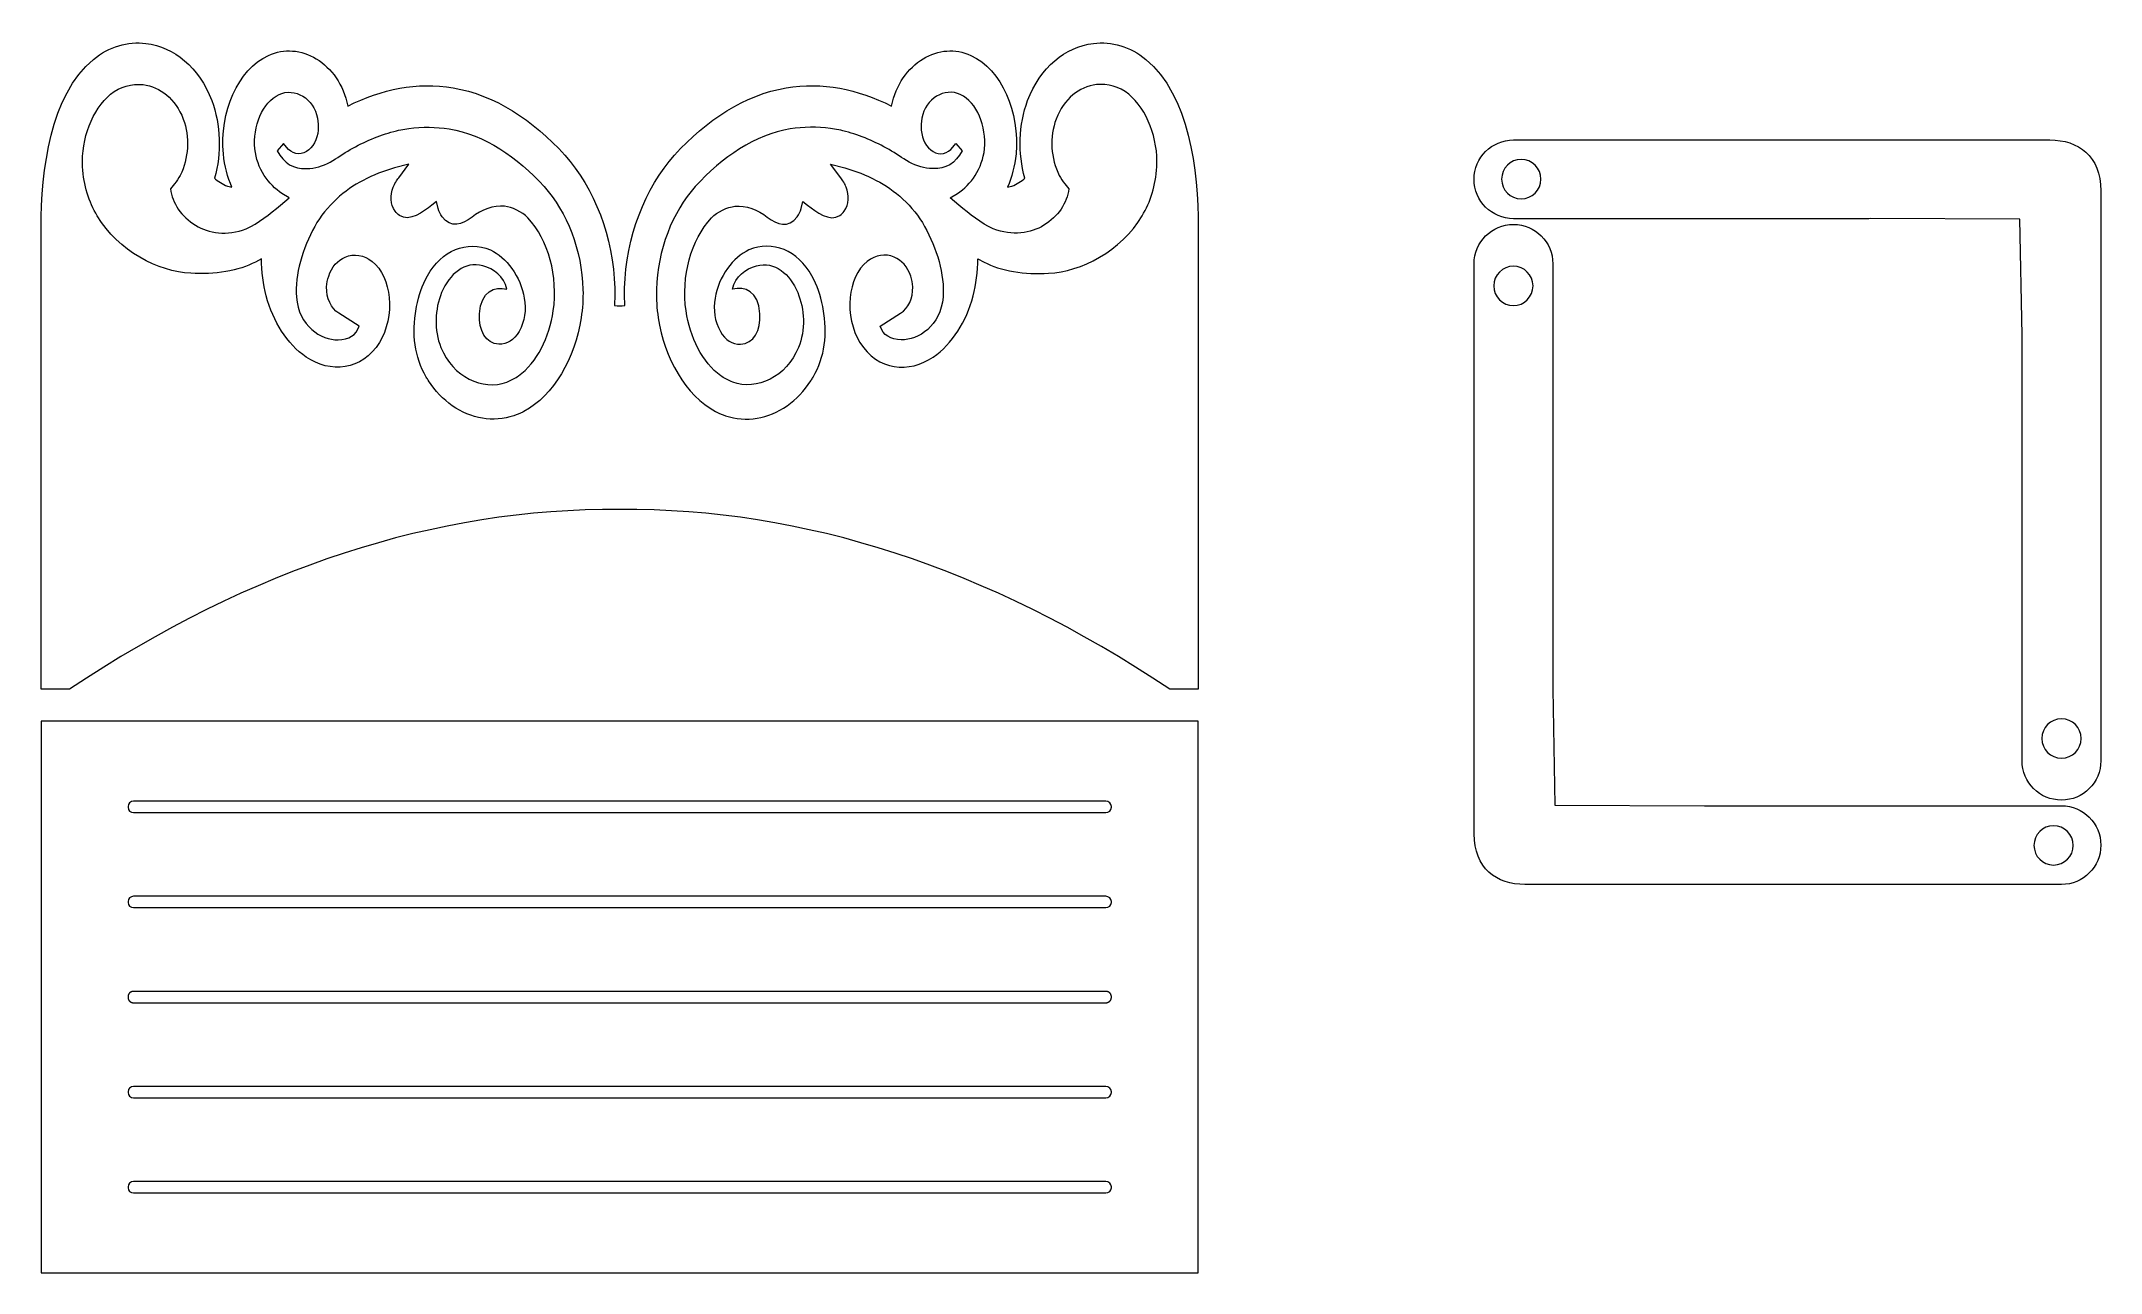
# Model space of a CAD drawing. Header units: centimetres. Extents: x 0.6 to 26.8, y 14.4 to 30.
import ezdxf

# ---------------------------------------------------------------- set-up
doc = ezdxf.new("R2010")
doc.units = ezdxf.units.CM
doc.header["$MEASUREMENT"] = 0
doc.layers.add('Camada 1', color=7, linetype='Continuous')

msp = doc.modelspace()

# ---------------------------------------------------------------- linework, layer by layer
at = {"layer": 'Camada 1', "color": 240, "lineweight": 9}
for points, knots in [([(8.64533, 28.5677), (8.26899, 28.15074), (8.02688, 27.52323), (8.01028, 26.8786), (8.01028, 26.8786), (8.00837, 26.80436), (8.00946, 26.72999), (8.01364, 26.65591), (8.01364, 26.65591), (7.96043, 26.65315), (7.93415, 26.65315), (7.88094, 26.65591), (7.88094, 26.65591), (7.88512, 26.72999), (7.88621, 26.80436), (7.8843, 26.8786), (7.8843, 26.8786), (7.8677, 27.52323), (7.62559, 28.15074), (7.24925, 28.5677), (7.24925, 28.5677), (6.84871, 29.01146), (6.35839, 29.3313), (5.83352, 29.42022), (5.83352, 29.42022), (5.37133, 29.49855), (4.9289, 29.40608), (4.49612, 29.1895), (4.49612, 29.1895), (4.4401, 29.45867), (4.28732, 29.67301), (4.09365, 29.79033), (4.09365, 29.79033), (3.90489, 29.90468), (3.68518, 29.922), (3.48833, 29.83231), (3.48833, 29.83231), (3.09847, 29.65469), (2.8629, 29.10672), (2.91444, 28.58115), (2.91444, 28.58115), (2.92925, 28.43015), (2.96746, 28.28804), (3.02357, 28.15918), (3.02357, 28.15918), (3.01085, 28.16175), (2.99899, 28.16443), (2.98883, 28.167), (2.98883, 28.167), (2.9282, 28.18243), (2.86832, 28.21911), (2.81645, 28.26201), (2.81645, 28.26201), (2.81645, 28.26201), (2.8022, 28.27411), (2.8022, 28.27411), (2.8022, 28.27411), (2.89211, 28.59086), (2.88309, 28.95196), (2.76659, 29.25819), (2.76659, 29.25819), (2.60602, 29.68029), (2.28901, 29.94188), (1.93148, 29.98463), (1.93148, 29.98463), (1.70059, 30.01226), (1.46172, 29.94402), (1.2656, 29.78132), (1.2656, 29.78132), (0.7163, 29.32558), (0.60124, 28.38236), (0.60124, 27.6408), (0.60124, 27.6408), (0.60124, 27.6408), (0.60124, 26.63909), (0.60124, 26.63909), (0.60124, 26.63909), (0.60124, 26.63909), (0.60124, 23.48325), (0.60124, 23.48325), (0.60124, 23.48325), (0.60124, 23.48325), (0.60124, 22.48154), (0.60124, 22.48154), (0.60124, 22.48154), (0.60124, 22.48154), (0.60124, 21.78648), (0.60124, 21.78648), (0.60124, 21.78648), (0.60124, 21.78648), (0.96084, 21.78648), (0.96084, 21.78648), (0.96084, 21.78648), (3.28037, 23.33302), (5.60929, 24.08494), (7.94729, 24.06872), (7.94729, 24.06872), (10.28529, 24.08494), (12.61421, 23.33302), (14.93374, 21.78648), (14.93374, 21.78648), (14.93374, 21.78648), (15.29334, 21.78648), (15.29334, 21.78648), (15.29334, 21.78648), (15.29334, 21.78648), (15.29334, 22.48154), (15.29334, 22.48154), (15.29334, 22.48154), (15.29334, 22.48154), (15.29334, 23.48325), (15.29334, 23.48325), (15.29334, 23.48325), (15.29334, 23.48325), (15.29334, 26.63909), (15.29334, 26.63909), (15.29334, 26.63909), (15.29334, 26.63909), (15.29334, 27.6408), (15.29334, 27.6408), (15.29334, 27.6408), (15.29334, 28.38236), (15.17828, 29.32558), (14.62898, 29.78132), (14.62898, 29.78132), (14.43286, 29.94402), (14.19399, 30.01226), (13.9631, 29.98463), (13.9631, 29.98463), (13.60557, 29.94188), (13.28856, 29.68029), (13.12799, 29.25819), (13.12799, 29.25819), (13.01149, 28.95196), (13.00247, 28.59086), (13.09238, 28.27411), (13.09238, 28.27411), (13.09238, 28.27411), (13.07813, 28.26201), (13.07813, 28.26201), (13.07813, 28.26201), (13.02626, 28.21911), (12.96638, 28.18243), (12.90575, 28.167), (12.90575, 28.167), (12.89559, 28.16443), (12.88373, 28.16175), (12.87101, 28.15918), (12.87101, 28.15918), (12.92712, 28.28804), (12.96533, 28.43015), (12.98014, 28.58115), (12.98014, 28.58115), (13.03168, 29.10672), (12.79611, 29.65469), (12.40625, 29.83231), (12.40625, 29.83231), (12.2094, 29.922), (11.98969, 29.90468), (11.80093, 29.79033), (11.80093, 29.79033), (11.60726, 29.67301), (11.45448, 29.45867), (11.39846, 29.1895), (11.39846, 29.1895), (10.96568, 29.40608), (10.52325, 29.49855), (10.06106, 29.42022), (10.06106, 29.42022), (9.53619, 29.3313), (9.04587, 29.01146), (8.64533, 28.5677)], [0, 0, 0, 0, 0.02272727, 0.02272727, 0.02272727, 0.02272727, 0.04545455, 0.04545455, 0.04545455, 0.04545455, 0.06818182, 0.06818182, 0.06818182, 0.06818182, 0.09090909, 0.09090909, 0.09090909, 0.09090909, 0.11363636, 0.11363636, 0.11363636, 0.11363636, 0.13636364, 0.13636364, 0.13636364, 0.13636364, 0.15909091, 0.15909091, 0.15909091, 0.15909091, 0.18181818, 0.18181818, 0.18181818, 0.18181818, 0.20454545, 0.20454545, 0.20454545, 0.20454545, 0.22727273, 0.22727273, 0.22727273, 0.22727273, 0.25, 0.25, 0.25, 0.25, 0.27272727, 0.27272727, 0.27272727, 0.27272727, 0.29545455, 0.29545455, 0.29545455, 0.29545455, 0.31818182, 0.31818182, 0.31818182, 0.31818182, 0.34090909, 0.34090909, 0.34090909, 0.34090909, 0.36363636, 0.36363636, 0.36363636, 0.36363636, 0.38636364, 0.38636364, 0.38636364, 0.38636364, 0.40909091, 0.40909091, 0.40909091, 0.40909091, 0.43181818, 0.43181818, 0.43181818, 0.43181818, 0.45454545, 0.45454545, 0.45454545, 0.45454545, 0.47727273, 0.47727273, 0.47727273, 0.47727273, 0.5, 0.5, 0.5, 0.5, 0.52272727, 0.52272727, 0.52272727, 0.52272727, 0.54545455, 0.54545455, 0.54545455, 0.54545455, 0.56818182, 0.56818182, 0.56818182, 0.56818182, 0.59090909, 0.59090909, 0.59090909, 0.59090909, 0.61363636, 0.61363636, 0.61363636, 0.61363636, 0.63636364, 0.63636364, 0.63636364, 0.63636364, 0.65909091, 0.65909091, 0.65909091, 0.65909091, 0.68181818, 0.68181818, 0.68181818, 0.68181818, 0.70454545, 0.70454545, 0.70454545, 0.70454545, 0.72727273, 0.72727273, 0.72727273, 0.72727273, 0.75, 0.75, 0.75, 0.75, 0.77272727, 0.77272727, 0.77272727, 0.77272727, 0.79545455, 0.79545455, 0.79545455, 0.79545455, 0.81818182, 0.81818182, 0.81818182, 0.81818182, 0.84090909, 0.84090909, 0.84090909, 0.84090909, 0.86363636, 0.86363636, 0.86363636, 0.86363636, 0.88636364, 0.88636364, 0.88636364, 0.88636364, 0.90909091, 0.90909091, 0.90909091, 0.90909091, 0.93181818, 0.93181818, 0.93181818, 0.93181818, 0.95454545, 0.95454545, 0.95454545, 0.95454545, 1, 1, 1, 1]), ([(7.48079, 26.86052), (7.46801, 27.35732), (7.27731, 27.84618), (6.98746, 28.1673), (6.98746, 28.1673), (6.6468, 28.54473), (6.22822, 28.82316), (5.78136, 28.89887), (5.78136, 28.89887), (5.61218, 28.92753), (5.44054, 28.92537), (5.27092, 28.90439), (5.27092, 28.90439), (5.27092, 28.90439), (5.21819, 28.89787), (5.21819, 28.89787), (5.21819, 28.89787), (5.18344, 28.89357), (5.14898, 28.88335), (5.11469, 28.87503), (5.11469, 28.87503), (4.92368, 28.82868), (4.73714, 28.75303), (4.55806, 28.65537), (4.55806, 28.65537), (4.47198, 28.60842), (4.38988, 28.54968), (4.30563, 28.49752), (4.30563, 28.49752), (4.2154, 28.44167), (4.11222, 28.40698), (4.01261, 28.39743), (4.01261, 28.39743), (3.87362, 28.3841), (3.7236, 28.41931), (3.63175, 28.56785), (3.63175, 28.56785), (3.63175, 28.56785), (3.59846, 28.62171), (3.59846, 28.62171), (3.59846, 28.62171), (3.59846, 28.62171), (3.67698, 28.71481), (3.67698, 28.71481), (3.67698, 28.71481), (3.67698, 28.71481), (3.71512, 28.66671), (3.71512, 28.66671), (3.71512, 28.66671), (3.78255, 28.58167), (3.88349, 28.56024), (3.96821, 28.61329), (3.96821, 28.61329), (4.05125, 28.66529), (4.10765, 28.7638), (4.11889, 28.88325), (4.11889, 28.88325), (4.12321, 28.92923), (4.11706, 28.98917), (4.10962, 29.03434), (4.10962, 29.03434), (4.08864, 29.1619), (4.01182, 29.25999), (3.9232, 29.31367), (3.9232, 29.31367), (3.82978, 29.37026), (3.71941, 29.38058), (3.62177, 29.33609), (3.62177, 29.33609), (3.41149, 29.24028), (3.28744, 28.92731), (3.31493, 28.64712), (3.31493, 28.64712), (3.33961, 28.39548), (3.4883, 28.18773), (3.65883, 28.0803), (3.65883, 28.0803), (3.65883, 28.0803), (3.749, 28.02351), (3.749, 28.02351), (3.749, 28.02351), (3.749, 28.02351), (3.63969, 27.93111), (3.63969, 27.93111), (3.63969, 27.93111), (3.50279, 27.81536), (3.36025, 27.70324), (3.20619, 27.63046), (3.20619, 27.63046), (2.95546, 27.53673), (2.73039, 27.57359), (2.5605, 27.67544), (2.5605, 27.67544), (2.38165, 27.78268), (2.26396, 27.96198), (2.24193, 28.1368), (2.24193, 28.1368), (2.24193, 28.1368), (2.29592, 28.20175), (2.29592, 28.20175), (2.29592, 28.20175), (2.32267, 28.23395), (2.34655, 28.27014), (2.3667, 28.30967), (2.3667, 28.30967), (2.47297, 28.51801), (2.49033, 28.79966), (2.40473, 29.02468), (2.40473, 29.02468), (2.30651, 29.28286), (2.11213, 29.43506), (1.8945, 29.46109), (1.8945, 29.46109), (1.75286, 29.47803), (1.6032, 29.43796), (1.48266, 29.33795), (1.48266, 29.33795), (1.25011, 29.14501), (1.10799, 28.77574), (1.12659, 28.41812), (1.12659, 28.41812), (1.13892, 28.18101), (1.20768, 27.97301), (1.31288, 27.79577), (1.31288, 27.79577), (1.58194, 27.34242), (2.08947, 27.09013), (2.50128, 27.0659), (2.50128, 27.0659), (2.80024, 27.04831), (3.11448, 27.09726), (3.32092, 27.2091), (3.32092, 27.2091), (3.32092, 27.2091), (3.39947, 27.25165), (3.39947, 27.25165), (3.39947, 27.25165), (3.39899, 27.08792), (3.4197, 26.92816), (3.45941, 26.77833), (3.45941, 26.77833), (3.54589, 26.45209), (3.7225, 26.17295), (3.9668, 26.00263), (3.9668, 26.00263), (4.26431, 25.79523), (4.67637, 25.82798), (4.89681, 26.18834), (4.89681, 26.18834), (4.99426, 26.34764), (5.04023, 26.55512), (5.02055, 26.75737), (5.02055, 26.75737), (5.00251, 26.94274), (4.92917, 27.12076), (4.80326, 27.21767), (4.80326, 27.21767), (4.69969, 27.29739), (4.57503, 27.32039), (4.45985, 27.27215), (4.45985, 27.27215), (4.36956, 27.23434), (4.28775, 27.14559), (4.25221, 27.02969), (4.25221, 27.02969), (4.23875, 26.98577), (4.22738, 26.93999), (4.22592, 26.89237), (4.22592, 26.89237), (4.2216, 26.75204), (4.28257, 26.62105), (4.37938, 26.5599), (4.37938, 26.5599), (4.37938, 26.5599), (4.63849, 26.39625), (4.63849, 26.39625), (4.63849, 26.39625), (4.60912, 26.28209), (4.50123, 26.2225), (4.37376, 26.22143), (4.37376, 26.22143), (4.15255, 26.21957), (3.87236, 26.39395), (3.84145, 26.76515), (3.84145, 26.76515), (3.81795, 27.04747), (3.92244, 27.38793), (4.07487, 27.66088), (4.07487, 27.66088), (4.22193, 27.92423), (4.45815, 28.12732), (4.68883, 28.24625), (4.68883, 28.24625), (4.81861, 28.31316), (4.95268, 28.36683), (5.08943, 28.40356), (5.08943, 28.40356), (5.08943, 28.40356), (5.27181, 28.45256), (5.27181, 28.45256), (5.27181, 28.45256), (5.27181, 28.45256), (5.14112, 28.27998), (5.14112, 28.27998), (5.14112, 28.27998), (5.11408, 28.24427), (5.0891, 28.20408), (5.07114, 28.15956), (5.07114, 28.15956), (5.03018, 28.05802), (5.03208, 27.94094), (5.09535, 27.85581), (5.09535, 27.85581), (5.11176, 27.83372), (5.13046, 27.81481), (5.15144, 27.8006), (5.15144, 27.8006), (5.28034, 27.71334), (5.45103, 27.8461), (5.56172, 27.93038), (5.56172, 27.93038), (5.56172, 27.93038), (5.62231, 27.9765), (5.62231, 27.9765), (5.62231, 27.9765), (5.62231, 27.9765), (5.644, 27.88965), (5.644, 27.88965), (5.644, 27.88965), (5.65386, 27.85017), (5.67104, 27.81465), (5.69318, 27.78487), (5.69318, 27.78487), (5.80816, 27.63021), (5.94517, 27.68337), (6.07281, 27.77998), (6.07281, 27.77998), (6.18948, 27.8683), (6.34836, 27.93233), (6.48405, 27.91756), (6.48405, 27.91756), (6.5779, 27.90735), (6.70856, 27.84767), (6.78178, 27.77005), (6.78178, 27.77005), (7.04475, 27.49129), (7.16605, 27.02175), (7.10446, 26.59079), (7.10446, 26.59079), (7.05683, 26.2575), (6.89634, 25.92881), (6.66394, 25.76599), (6.66394, 25.76599), (6.66394, 25.76599), (6.65075, 25.75675), (6.65075, 25.75675), (6.65075, 25.75675), (6.60702, 25.72611), (6.56038, 25.703), (6.51264, 25.68544), (6.51264, 25.68544), (6.20714, 25.57307), (5.82977, 25.75155), (5.67744, 26.12239), (5.67744, 26.12239), (5.58507, 26.34724), (5.60026, 26.61281), (5.68659, 26.82083), (5.68659, 26.82083), (5.78574, 27.05972), (5.97873, 27.22274), (6.21044, 27.16108), (6.21044, 27.16108), (6.34505, 27.12526), (6.47782, 27.02931), (6.51554, 26.86283), (6.51554, 26.86283), (6.35814, 26.9012), (6.18732, 26.84565), (6.16673, 26.55269), (6.16673, 26.55269), (6.15176, 26.33978), (6.24841, 26.17517), (6.41229, 26.16665), (6.41229, 26.16665), (6.51724, 26.1612), (6.60573, 26.21978), (6.66884, 26.32791), (6.66884, 26.32791), (6.74389, 26.45646), (6.75998, 26.60492), (6.73608, 26.74941), (6.73608, 26.74941), (6.69133, 27.02007), (6.50624, 27.27683), (6.3054, 27.36284), (6.3054, 27.36284), (6.00793, 27.49023), (5.68281, 27.35694), (5.50529, 27.03267), (5.50529, 27.03267), (5.44145, 26.91605), (5.39268, 26.78535), (5.36837, 26.64532), (5.36837, 26.64532), (5.36837, 26.64532), (5.36313, 26.61513), (5.36313, 26.61513), (5.36313, 26.61513), (5.30769, 26.29584), (5.33951, 26.00738), (5.49186, 25.74797), (5.49186, 25.74797), (5.50057, 25.73312), (5.50931, 25.71825), (5.51853, 25.70392), (5.51853, 25.70392), (5.51853, 25.70392), (5.51965, 25.70217), (5.51965, 25.70217), (5.51965, 25.70217), (5.6033, 25.57201), (5.70692, 25.46535), (5.8217, 25.38517), (5.8217, 25.38517), (6.05814, 25.21999), (6.34222, 25.16955), (6.60259, 25.25831), (6.60259, 25.25831), (6.64088, 25.27136), (6.67883, 25.28647), (6.71563, 25.30549), (6.71563, 25.30549), (6.71563, 25.30549), (6.73017, 25.313), (6.73017, 25.313), (6.73017, 25.313), (7.11064, 25.5096), (7.37711, 25.9896), (7.458, 26.50278), (7.458, 26.50278), (7.47652, 26.62029), (7.48386, 26.74066), (7.48079, 26.86052)], [0, 0, 0, 0, 0.01149425, 0.01149425, 0.01149425, 0.01149425, 0.02298851, 0.02298851, 0.02298851, 0.02298851, 0.03448276, 0.03448276, 0.03448276, 0.03448276, 0.04597701, 0.04597701, 0.04597701, 0.04597701, 0.05747126, 0.05747126, 0.05747126, 0.05747126, 0.06896552, 0.06896552, 0.06896552, 0.06896552, 0.08045977, 0.08045977, 0.08045977, 0.08045977, 0.09195402, 0.09195402, 0.09195402, 0.09195402, 0.10344828, 0.10344828, 0.10344828, 0.10344828, 0.11494253, 0.11494253, 0.11494253, 0.11494253, 0.12643678, 0.12643678, 0.12643678, 0.12643678, 0.13793103, 0.13793103, 0.13793103, 0.13793103, 0.14942529, 0.14942529, 0.14942529, 0.14942529, 0.16091954, 0.16091954, 0.16091954, 0.16091954, 0.17241379, 0.17241379, 0.17241379, 0.17241379, 0.18390805, 0.18390805, 0.18390805, 0.18390805, 0.1954023, 0.1954023, 0.1954023, 0.1954023, 0.20689655, 0.20689655, 0.20689655, 0.20689655, 0.2183908, 0.2183908, 0.2183908, 0.2183908, 0.22988506, 0.22988506, 0.22988506, 0.22988506, 0.24137931, 0.24137931, 0.24137931, 0.24137931, 0.25287356, 0.25287356, 0.25287356, 0.25287356, 0.26436782, 0.26436782, 0.26436782, 0.26436782, 0.27586207, 0.27586207, 0.27586207, 0.27586207, 0.28735632, 0.28735632, 0.28735632, 0.28735632, 0.29885057, 0.29885057, 0.29885057, 0.29885057, 0.31034483, 0.31034483, 0.31034483, 0.31034483, 0.32183908, 0.32183908, 0.32183908, 0.32183908, 0.33333333, 0.33333333, 0.33333333, 0.33333333, 0.34482759, 0.34482759, 0.34482759, 0.34482759, 0.35632184, 0.35632184, 0.35632184, 0.35632184, 0.36781609, 0.36781609, 0.36781609, 0.36781609, 0.37931034, 0.37931034, 0.37931034, 0.37931034, 0.3908046, 0.3908046, 0.3908046, 0.3908046, 0.40229885, 0.40229885, 0.40229885, 0.40229885, 0.4137931, 0.4137931, 0.4137931, 0.4137931, 0.42528736, 0.42528736, 0.42528736, 0.42528736, 0.43678161, 0.43678161, 0.43678161, 0.43678161, 0.44827586, 0.44827586, 0.44827586, 0.44827586, 0.45977011, 0.45977011, 0.45977011, 0.45977011, 0.47126437, 0.47126437, 0.47126437, 0.47126437, 0.48275862, 0.48275862, 0.48275862, 0.48275862, 0.49425287, 0.49425287, 0.49425287, 0.49425287, 0.50574713, 0.50574713, 0.50574713, 0.50574713, 0.51724138, 0.51724138, 0.51724138, 0.51724138, 0.52873563, 0.52873563, 0.52873563, 0.52873563, 0.54022989, 0.54022989, 0.54022989, 0.54022989, 0.55172414, 0.55172414, 0.55172414, 0.55172414, 0.56321839, 0.56321839, 0.56321839, 0.56321839, 0.57471264, 0.57471264, 0.57471264, 0.57471264, 0.5862069, 0.5862069, 0.5862069, 0.5862069, 0.59770115, 0.59770115, 0.59770115, 0.59770115, 0.6091954, 0.6091954, 0.6091954, 0.6091954, 0.62068966, 0.62068966, 0.62068966, 0.62068966, 0.63218391, 0.63218391, 0.63218391, 0.63218391, 0.64367816, 0.64367816, 0.64367816, 0.64367816, 0.65517241, 0.65517241, 0.65517241, 0.65517241, 0.66666667, 0.66666667, 0.66666667, 0.66666667, 0.67816092, 0.67816092, 0.67816092, 0.67816092, 0.68965517, 0.68965517, 0.68965517, 0.68965517, 0.70114943, 0.70114943, 0.70114943, 0.70114943, 0.71264368, 0.71264368, 0.71264368, 0.71264368, 0.72413793, 0.72413793, 0.72413793, 0.72413793, 0.73563218, 0.73563218, 0.73563218, 0.73563218, 0.74712644, 0.74712644, 0.74712644, 0.74712644, 0.75862069, 0.75862069, 0.75862069, 0.75862069, 0.77011494, 0.77011494, 0.77011494, 0.77011494, 0.7816092, 0.7816092, 0.7816092, 0.7816092, 0.79310345, 0.79310345, 0.79310345, 0.79310345, 0.8045977, 0.8045977, 0.8045977, 0.8045977, 0.81609195, 0.81609195, 0.81609195, 0.81609195, 0.82758621, 0.82758621, 0.82758621, 0.82758621, 0.83908046, 0.83908046, 0.83908046, 0.83908046, 0.85057471, 0.85057471, 0.85057471, 0.85057471, 0.86206897, 0.86206897, 0.86206897, 0.86206897, 0.87356322, 0.87356322, 0.87356322, 0.87356322, 0.88505747, 0.88505747, 0.88505747, 0.88505747, 0.89655172, 0.89655172, 0.89655172, 0.89655172, 0.90804598, 0.90804598, 0.90804598, 0.90804598, 0.91954023, 0.91954023, 0.91954023, 0.91954023, 0.93103448, 0.93103448, 0.93103448, 0.93103448, 0.94252874, 0.94252874, 0.94252874, 0.94252874, 0.95402299, 0.95402299, 0.95402299, 0.95402299, 0.96551724, 0.96551724, 0.96551724, 0.96551724, 0.97701149, 0.97701149, 0.97701149, 0.97701149, 1, 1, 1, 1]), ([(8.41379, 26.86052), (8.42657, 27.35732), (8.61727, 27.84618), (8.90712, 28.1673), (8.90712, 28.1673), (9.24778, 28.54473), (9.66636, 28.82316), (10.11322, 28.89887), (10.11322, 28.89887), (10.2824, 28.92753), (10.45404, 28.92537), (10.62366, 28.90439), (10.62366, 28.90439), (10.62366, 28.90439), (10.67639, 28.89787), (10.67639, 28.89787), (10.67639, 28.89787), (10.71114, 28.89357), (10.7456, 28.88335), (10.77989, 28.87503), (10.77989, 28.87503), (10.9709, 28.82868), (11.15744, 28.75303), (11.33652, 28.65537), (11.33652, 28.65537), (11.4226, 28.60842), (11.5047, 28.54968), (11.58895, 28.49752), (11.58895, 28.49752), (11.67918, 28.44167), (11.78236, 28.40698), (11.88197, 28.39743), (11.88197, 28.39743), (12.02096, 28.3841), (12.17098, 28.41931), (12.26283, 28.56785), (12.26283, 28.56785), (12.26283, 28.56785), (12.29612, 28.62171), (12.29612, 28.62171), (12.29612, 28.62171), (12.29612, 28.62171), (12.2176, 28.71481), (12.2176, 28.71481), (12.2176, 28.71481), (12.2176, 28.71481), (12.17946, 28.66671), (12.17946, 28.66671), (12.17946, 28.66671), (12.11203, 28.58167), (12.01109, 28.56024), (11.92637, 28.61329), (11.92637, 28.61329), (11.84333, 28.66529), (11.78693, 28.7638), (11.77569, 28.88325), (11.77569, 28.88325), (11.77137, 28.92923), (11.77752, 28.98917), (11.78496, 29.03434), (11.78496, 29.03434), (11.80594, 29.1619), (11.88276, 29.25999), (11.97138, 29.31367), (11.97138, 29.31367), (12.0648, 29.37026), (12.17517, 29.38058), (12.27281, 29.33609), (12.27281, 29.33609), (12.48309, 29.24028), (12.60714, 28.92731), (12.57965, 28.64712), (12.57965, 28.64712), (12.55497, 28.39548), (12.40628, 28.18773), (12.23575, 28.0803), (12.23575, 28.0803), (12.23575, 28.0803), (12.14558, 28.02351), (12.14558, 28.02351), (12.14558, 28.02351), (12.14558, 28.02351), (12.25489, 27.93111), (12.25489, 27.93111), (12.25489, 27.93111), (12.39179, 27.81536), (12.53433, 27.70324), (12.68839, 27.63046), (12.68839, 27.63046), (12.93912, 27.53673), (13.16419, 27.57359), (13.33408, 27.67544), (13.33408, 27.67544), (13.51293, 27.78268), (13.63062, 27.96198), (13.65265, 28.1368), (13.65265, 28.1368), (13.65265, 28.1368), (13.59866, 28.20175), (13.59866, 28.20175), (13.59866, 28.20175), (13.57191, 28.23395), (13.54803, 28.27014), (13.52788, 28.30967), (13.52788, 28.30967), (13.42161, 28.51801), (13.40425, 28.79966), (13.48985, 29.02468), (13.48985, 29.02468), (13.58807, 29.28286), (13.78245, 29.43506), (14.00008, 29.46109), (14.00008, 29.46109), (14.14172, 29.47803), (14.29138, 29.43796), (14.41192, 29.33795), (14.41192, 29.33795), (14.64447, 29.14501), (14.78659, 28.77574), (14.76799, 28.41812), (14.76799, 28.41812), (14.75566, 28.18101), (14.6869, 27.97301), (14.5817, 27.79577), (14.5817, 27.79577), (14.31264, 27.34242), (13.80511, 27.09013), (13.3933, 27.0659), (13.3933, 27.0659), (13.09434, 27.04831), (12.7801, 27.09726), (12.57366, 27.2091), (12.57366, 27.2091), (12.57366, 27.2091), (12.49511, 27.25165), (12.49511, 27.25165), (12.49511, 27.25165), (12.49559, 27.08792), (12.47488, 26.92816), (12.43517, 26.77833), (12.43517, 26.77833), (12.34869, 26.45209), (12.17208, 26.17295), (11.92778, 26.00263), (11.92778, 26.00263), (11.63027, 25.79523), (11.21821, 25.82798), (10.99777, 26.18834), (10.99777, 26.18834), (10.90032, 26.34764), (10.85435, 26.55512), (10.87403, 26.75737), (10.87403, 26.75737), (10.89207, 26.94274), (10.96541, 27.12076), (11.09132, 27.21767), (11.09132, 27.21767), (11.19489, 27.29739), (11.31955, 27.32039), (11.43473, 27.27215), (11.43473, 27.27215), (11.52502, 27.23434), (11.60683, 27.14559), (11.64237, 27.02969), (11.64237, 27.02969), (11.65583, 26.98577), (11.6672, 26.93999), (11.66866, 26.89237), (11.66866, 26.89237), (11.67298, 26.75204), (11.61201, 26.62105), (11.5152, 26.5599), (11.5152, 26.5599), (11.5152, 26.5599), (11.25609, 26.39625), (11.25609, 26.39625), (11.25609, 26.39625), (11.28546, 26.28209), (11.39335, 26.2225), (11.52082, 26.22143), (11.52082, 26.22143), (11.74203, 26.21957), (12.02222, 26.39395), (12.05313, 26.76515), (12.05313, 26.76515), (12.07663, 27.04747), (11.97214, 27.38793), (11.81971, 27.66088), (11.81971, 27.66088), (11.67265, 27.92423), (11.43643, 28.12732), (11.20575, 28.24625), (11.20575, 28.24625), (11.07597, 28.31316), (10.9419, 28.36683), (10.80515, 28.40356), (10.80515, 28.40356), (10.80515, 28.40356), (10.62277, 28.45256), (10.62277, 28.45256), (10.62277, 28.45256), (10.62277, 28.45256), (10.75346, 28.27998), (10.75346, 28.27998), (10.75346, 28.27998), (10.7805, 28.24427), (10.80548, 28.20408), (10.82344, 28.15956), (10.82344, 28.15956), (10.8644, 28.05802), (10.8625, 27.94094), (10.79923, 27.85581), (10.79923, 27.85581), (10.78282, 27.83372), (10.76412, 27.81481), (10.74314, 27.8006), (10.74314, 27.8006), (10.61424, 27.71334), (10.44355, 27.8461), (10.33286, 27.93038), (10.33286, 27.93038), (10.33286, 27.93038), (10.27227, 27.9765), (10.27227, 27.9765), (10.27227, 27.9765), (10.27227, 27.9765), (10.25058, 27.88965), (10.25058, 27.88965), (10.25058, 27.88965), (10.24072, 27.85017), (10.22354, 27.81465), (10.2014, 27.78487), (10.2014, 27.78487), (10.08642, 27.63021), (9.94941, 27.68337), (9.82177, 27.77998), (9.82177, 27.77998), (9.7051, 27.8683), (9.54622, 27.93233), (9.41053, 27.91756), (9.41053, 27.91756), (9.31668, 27.90735), (9.18602, 27.84767), (9.1128, 27.77005), (9.1128, 27.77005), (8.84983, 27.49129), (8.72853, 27.02175), (8.79012, 26.59079), (8.79012, 26.59079), (8.83775, 26.2575), (8.99824, 25.92881), (9.23064, 25.76599), (9.23064, 25.76599), (9.23064, 25.76599), (9.24383, 25.75675), (9.24383, 25.75675), (9.24383, 25.75675), (9.28756, 25.72611), (9.3342, 25.703), (9.38194, 25.68544), (9.38194, 25.68544), (9.68744, 25.57307), (10.06481, 25.75155), (10.21714, 26.12239), (10.21714, 26.12239), (10.30951, 26.34724), (10.29432, 26.61281), (10.20799, 26.82083), (10.20799, 26.82083), (10.10884, 27.05972), (9.91585, 27.22274), (9.68414, 27.16108), (9.68414, 27.16108), (9.54953, 27.12526), (9.41676, 27.02931), (9.37904, 26.86283), (9.37904, 26.86283), (9.53644, 26.9012), (9.70726, 26.84565), (9.72785, 26.55269), (9.72785, 26.55269), (9.74282, 26.33978), (9.64617, 26.17517), (9.48229, 26.16665), (9.48229, 26.16665), (9.37734, 26.1612), (9.28885, 26.21978), (9.22574, 26.32791), (9.22574, 26.32791), (9.15069, 26.45646), (9.1346, 26.60492), (9.1585, 26.74941), (9.1585, 26.74941), (9.20325, 27.02007), (9.38834, 27.27683), (9.58918, 27.36284), (9.58918, 27.36284), (9.88665, 27.49023), (10.21177, 27.35694), (10.38929, 27.03267), (10.38929, 27.03267), (10.45313, 26.91605), (10.5019, 26.78535), (10.52621, 26.64532), (10.52621, 26.64532), (10.52621, 26.64532), (10.53145, 26.61513), (10.53145, 26.61513), (10.53145, 26.61513), (10.58689, 26.29584), (10.55507, 26.00738), (10.40272, 25.74797), (10.40272, 25.74797), (10.39401, 25.73312), (10.38527, 25.71825), (10.37605, 25.70392), (10.37605, 25.70392), (10.37605, 25.70392), (10.37493, 25.70217), (10.37493, 25.70217), (10.37493, 25.70217), (10.29128, 25.57201), (10.18766, 25.46535), (10.07288, 25.38517), (10.07288, 25.38517), (9.83644, 25.21999), (9.55236, 25.16955), (9.29199, 25.25831), (9.29199, 25.25831), (9.2537, 25.27136), (9.21575, 25.28647), (9.17895, 25.30549), (9.17895, 25.30549), (9.17895, 25.30549), (9.16441, 25.313), (9.16441, 25.313), (9.16441, 25.313), (8.78394, 25.5096), (8.51747, 25.9896), (8.43658, 26.50278), (8.43658, 26.50278), (8.41806, 26.62029), (8.41072, 26.74066), (8.41379, 26.86052)], [0, 0, 0, 0, 0.01149425, 0.01149425, 0.01149425, 0.01149425, 0.02298851, 0.02298851, 0.02298851, 0.02298851, 0.03448276, 0.03448276, 0.03448276, 0.03448276, 0.04597701, 0.04597701, 0.04597701, 0.04597701, 0.05747126, 0.05747126, 0.05747126, 0.05747126, 0.06896552, 0.06896552, 0.06896552, 0.06896552, 0.08045977, 0.08045977, 0.08045977, 0.08045977, 0.09195402, 0.09195402, 0.09195402, 0.09195402, 0.10344828, 0.10344828, 0.10344828, 0.10344828, 0.11494253, 0.11494253, 0.11494253, 0.11494253, 0.12643678, 0.12643678, 0.12643678, 0.12643678, 0.13793103, 0.13793103, 0.13793103, 0.13793103, 0.14942529, 0.14942529, 0.14942529, 0.14942529, 0.16091954, 0.16091954, 0.16091954, 0.16091954, 0.17241379, 0.17241379, 0.17241379, 0.17241379, 0.18390805, 0.18390805, 0.18390805, 0.18390805, 0.1954023, 0.1954023, 0.1954023, 0.1954023, 0.20689655, 0.20689655, 0.20689655, 0.20689655, 0.2183908, 0.2183908, 0.2183908, 0.2183908, 0.22988506, 0.22988506, 0.22988506, 0.22988506, 0.24137931, 0.24137931, 0.24137931, 0.24137931, 0.25287356, 0.25287356, 0.25287356, 0.25287356, 0.26436782, 0.26436782, 0.26436782, 0.26436782, 0.27586207, 0.27586207, 0.27586207, 0.27586207, 0.28735632, 0.28735632, 0.28735632, 0.28735632, 0.29885057, 0.29885057, 0.29885057, 0.29885057, 0.31034483, 0.31034483, 0.31034483, 0.31034483, 0.32183908, 0.32183908, 0.32183908, 0.32183908, 0.33333333, 0.33333333, 0.33333333, 0.33333333, 0.34482759, 0.34482759, 0.34482759, 0.34482759, 0.35632184, 0.35632184, 0.35632184, 0.35632184, 0.36781609, 0.36781609, 0.36781609, 0.36781609, 0.37931034, 0.37931034, 0.37931034, 0.37931034, 0.3908046, 0.3908046, 0.3908046, 0.3908046, 0.40229885, 0.40229885, 0.40229885, 0.40229885, 0.4137931, 0.4137931, 0.4137931, 0.4137931, 0.42528736, 0.42528736, 0.42528736, 0.42528736, 0.43678161, 0.43678161, 0.43678161, 0.43678161, 0.44827586, 0.44827586, 0.44827586, 0.44827586, 0.45977011, 0.45977011, 0.45977011, 0.45977011, 0.47126437, 0.47126437, 0.47126437, 0.47126437, 0.48275862, 0.48275862, 0.48275862, 0.48275862, 0.49425287, 0.49425287, 0.49425287, 0.49425287, 0.50574713, 0.50574713, 0.50574713, 0.50574713, 0.51724138, 0.51724138, 0.51724138, 0.51724138, 0.52873563, 0.52873563, 0.52873563, 0.52873563, 0.54022989, 0.54022989, 0.54022989, 0.54022989, 0.55172414, 0.55172414, 0.55172414, 0.55172414, 0.56321839, 0.56321839, 0.56321839, 0.56321839, 0.57471264, 0.57471264, 0.57471264, 0.57471264, 0.5862069, 0.5862069, 0.5862069, 0.5862069, 0.59770115, 0.59770115, 0.59770115, 0.59770115, 0.6091954, 0.6091954, 0.6091954, 0.6091954, 0.62068966, 0.62068966, 0.62068966, 0.62068966, 0.63218391, 0.63218391, 0.63218391, 0.63218391, 0.64367816, 0.64367816, 0.64367816, 0.64367816, 0.65517241, 0.65517241, 0.65517241, 0.65517241, 0.66666667, 0.66666667, 0.66666667, 0.66666667, 0.67816092, 0.67816092, 0.67816092, 0.67816092, 0.68965517, 0.68965517, 0.68965517, 0.68965517, 0.70114943, 0.70114943, 0.70114943, 0.70114943, 0.71264368, 0.71264368, 0.71264368, 0.71264368, 0.72413793, 0.72413793, 0.72413793, 0.72413793, 0.73563218, 0.73563218, 0.73563218, 0.73563218, 0.74712644, 0.74712644, 0.74712644, 0.74712644, 0.75862069, 0.75862069, 0.75862069, 0.75862069, 0.77011494, 0.77011494, 0.77011494, 0.77011494, 0.7816092, 0.7816092, 0.7816092, 0.7816092, 0.79310345, 0.79310345, 0.79310345, 0.79310345, 0.8045977, 0.8045977, 0.8045977, 0.8045977, 0.81609195, 0.81609195, 0.81609195, 0.81609195, 0.82758621, 0.82758621, 0.82758621, 0.82758621, 0.83908046, 0.83908046, 0.83908046, 0.83908046, 0.85057471, 0.85057471, 0.85057471, 0.85057471, 0.86206897, 0.86206897, 0.86206897, 0.86206897, 0.87356322, 0.87356322, 0.87356322, 0.87356322, 0.88505747, 0.88505747, 0.88505747, 0.88505747, 0.89655172, 0.89655172, 0.89655172, 0.89655172, 0.90804598, 0.90804598, 0.90804598, 0.90804598, 0.91954023, 0.91954023, 0.91954023, 0.91954023, 0.93103448, 0.93103448, 0.93103448, 0.93103448, 0.94252874, 0.94252874, 0.94252874, 0.94252874, 0.95402299, 0.95402299, 0.95402299, 0.95402299, 0.96551724, 0.96551724, 0.96551724, 0.96551724, 0.97701149, 0.97701149, 0.97701149, 0.97701149, 1, 1, 1, 1]), ([(24.00633, 28.75912), (24.00633, 28.75912), (21.65154, 28.75912), (21.65154, 28.75912), (21.65154, 28.75912), (21.06946, 28.75912), (20.48738, 28.75912), (19.9053, 28.75912), (19.9053, 28.75912), (19.9053, 28.75912), (19.29674, 28.75912), (19.29674, 28.75912), (19.29674, 28.75912), (19.0206, 28.75912), (18.79674, 28.53526), (18.79674, 28.25912), (18.79674, 28.25912), (18.79674, 27.98298), (19.0206, 27.75912), (19.29674, 27.75912), (19.29674, 27.75912), (19.49739, 27.75912), (19.69803, 27.75912), (19.89868, 27.75912), (19.89868, 27.75912), (19.89868, 27.75912), (23.79466, 27.75912), (23.79466, 27.75912), (23.79466, 27.75912), (23.80596, 27.75912), (23.81717, 27.75953), (23.82828, 27.76027), (23.82828, 27.76027), (23.82828, 27.76027), (25.72811, 27.75366), (25.72811, 27.75366), (25.72811, 27.75366), (25.72811, 27.75366), (25.75529, 26.28136), (25.75529, 26.28136), (25.75529, 26.28136), (25.75529, 26.28136), (25.75529, 20.87929), (25.75529, 20.87929), (25.75529, 20.87929), (25.75529, 20.60315), (25.97915, 20.37929), (26.25529, 20.37929), (26.25529, 20.37929), (26.53143, 20.37929), (26.75529, 20.60315), (26.75529, 20.87929), (26.75529, 20.87929), (26.75529, 20.87929), (26.75529, 21.12523), (26.75529, 21.12523), (26.75529, 21.12523), (26.75529, 21.12523), (26.75529, 26.51287), (26.75529, 26.51287), (26.75529, 26.51287), (26.75529, 27.04684), (26.75529, 27.58082), (26.75529, 28.11479), (26.75529, 28.11479), (26.75529, 28.55447), (26.46715, 28.75912), (26.10977, 28.75912), (26.10977, 28.75912), (26.10977, 28.75912), (24.00633, 28.75912), (24.00633, 28.75912)], [0, 0, 0, 0, 0.05263158, 0.05263158, 0.05263158, 0.05263158, 0.10526316, 0.10526316, 0.10526316, 0.10526316, 0.15789474, 0.15789474, 0.15789474, 0.15789474, 0.21052632, 0.21052632, 0.21052632, 0.21052632, 0.26315789, 0.26315789, 0.26315789, 0.26315789, 0.31578947, 0.31578947, 0.31578947, 0.31578947, 0.36842105, 0.36842105, 0.36842105, 0.36842105, 0.42105263, 0.42105263, 0.42105263, 0.42105263, 0.47368421, 0.47368421, 0.47368421, 0.47368421, 0.52631579, 0.52631579, 0.52631579, 0.52631579, 0.57894737, 0.57894737, 0.57894737, 0.57894737, 0.63157895, 0.63157895, 0.63157895, 0.63157895, 0.68421053, 0.68421053, 0.68421053, 0.68421053, 0.73684211, 0.73684211, 0.73684211, 0.73684211, 0.78947368, 0.78947368, 0.78947368, 0.78947368, 0.84210526, 0.84210526, 0.84210526, 0.84210526, 0.89473684, 0.89473684, 0.89473684, 0.89473684, 1, 1, 1, 1]), ([(19.14633, 28.26186), (19.14633, 28.39978), (19.25813, 28.51158), (19.39605, 28.51158), (19.39605, 28.51158), (19.53397, 28.51158), (19.64577, 28.39978), (19.64577, 28.26186), (19.64577, 28.26186), (19.64577, 28.12394), (19.53397, 28.01214), (19.39605, 28.01214), (19.39605, 28.01214), (19.25813, 28.01214), (19.14633, 28.12394), (19.14633, 28.26186)], [0, 0, 0, 0, 0.2, 0.2, 0.2, 0.2, 0.4, 0.4, 0.4, 0.4, 0.6, 0.6, 0.6, 0.6, 1, 1, 1, 1]), ([(21.5457, 19.3078), (21.5457, 19.3078), (23.90049, 19.3078), (23.90049, 19.3078), (23.90049, 19.3078), (24.48257, 19.3078), (25.06465, 19.3078), (25.64673, 19.3078), (25.64673, 19.3078), (25.64673, 19.3078), (26.25529, 19.3078), (26.25529, 19.3078), (26.25529, 19.3078), (26.53143, 19.3078), (26.75529, 19.53166), (26.75529, 19.8078), (26.75529, 19.8078), (26.75529, 20.08394), (26.53143, 20.3078), (26.25529, 20.3078), (26.25529, 20.3078), (26.05464, 20.3078), (25.854, 20.3078), (25.65335, 20.3078), (25.65335, 20.3078), (25.65335, 20.3078), (21.75737, 20.3078), (21.75737, 20.3078), (21.75737, 20.3078), (21.74607, 20.3078), (21.73486, 20.30739), (21.72375, 20.30665), (21.72375, 20.30665), (21.72375, 20.30665), (19.82392, 20.31326), (19.82392, 20.31326), (19.82392, 20.31326), (19.82392, 20.31326), (19.79674, 21.78556), (19.79674, 21.78556), (19.79674, 21.78556), (19.79674, 21.78556), (19.79674, 27.18763), (19.79674, 27.18763), (19.79674, 27.18763), (19.79674, 27.46377), (19.57288, 27.68763), (19.29674, 27.68763), (19.29674, 27.68763), (19.0206, 27.68763), (18.79674, 27.46377), (18.79674, 27.18763), (18.79674, 27.18763), (18.79674, 27.18763), (18.79674, 26.94169), (18.79674, 26.94169), (18.79674, 26.94169), (18.79674, 26.94169), (18.79674, 21.55405), (18.79674, 21.55405), (18.79674, 21.55405), (18.79674, 21.02008), (18.79674, 20.4861), (18.79674, 19.95213), (18.79674, 19.95213), (18.79674, 19.51245), (19.08488, 19.3078), (19.44226, 19.3078), (19.44226, 19.3078), (19.44226, 19.3078), (21.5457, 19.3078), (21.5457, 19.3078)], [0, 0, 0, 0, 0.05263158, 0.05263158, 0.05263158, 0.05263158, 0.10526316, 0.10526316, 0.10526316, 0.10526316, 0.15789474, 0.15789474, 0.15789474, 0.15789474, 0.21052632, 0.21052632, 0.21052632, 0.21052632, 0.26315789, 0.26315789, 0.26315789, 0.26315789, 0.31578947, 0.31578947, 0.31578947, 0.31578947, 0.36842105, 0.36842105, 0.36842105, 0.36842105, 0.42105263, 0.42105263, 0.42105263, 0.42105263, 0.47368421, 0.47368421, 0.47368421, 0.47368421, 0.52631579, 0.52631579, 0.52631579, 0.52631579, 0.57894737, 0.57894737, 0.57894737, 0.57894737, 0.63157895, 0.63157895, 0.63157895, 0.63157895, 0.68421053, 0.68421053, 0.68421053, 0.68421053, 0.73684211, 0.73684211, 0.73684211, 0.73684211, 0.78947368, 0.78947368, 0.78947368, 0.78947368, 0.84210526, 0.84210526, 0.84210526, 0.84210526, 0.89473684, 0.89473684, 0.89473684, 0.89473684, 1, 1, 1, 1]), ([(19.54525, 26.90597), (19.54525, 26.76805), (19.43345, 26.65625), (19.29553, 26.65625), (19.29553, 26.65625), (19.15761, 26.65625), (19.04581, 26.76805), (19.04581, 26.90597), (19.04581, 26.90597), (19.04581, 27.04389), (19.15761, 27.15569), (19.29553, 27.15569), (19.29553, 27.15569), (19.43345, 27.15569), (19.54525, 27.04389), (19.54525, 26.90597)], [0, 0, 0, 0, 0.2, 0.2, 0.2, 0.2, 0.4, 0.4, 0.4, 0.4, 0.6, 0.6, 0.6, 0.6, 1, 1, 1, 1]), ([(0.60125, 16.79362), (0.60125, 18.29487), (0.60298, 19.86521), (0.60298, 21.3793), (0.60298, 21.3793), (0.60298, 21.3793), (15.29334, 21.3793), (15.29334, 21.3793), (15.29334, 21.3793), (15.29334, 21.3793), (15.29334, 18.96498), (15.29334, 18.96498), (15.29334, 18.96498), (15.29334, 18.96498), (15.29334, 18.93846), (15.29334, 18.93846), (15.29334, 18.93846), (15.29334, 18.93846), (15.29334, 18.89783), (15.29334, 18.89783), (15.29334, 18.89783), (15.29334, 18.89783), (15.29334, 18.8645), (15.29334, 18.8645), (15.29334, 18.8645), (15.29334, 18.8645), (15.29334, 18.83025), (15.29334, 18.83025), (15.29334, 18.83025), (15.29334, 18.83025), (15.29334, 18.79057), (15.29334, 18.79057), (15.29334, 18.79057), (15.29334, 18.79057), (15.29334, 18.76225), (15.29334, 18.76225), (15.29334, 18.76225), (15.29334, 18.76225), (15.29334, 18.7167), (15.29334, 18.7167), (15.29334, 18.7167), (15.29334, 18.7167), (15.29334, 18.69385), (15.29334, 18.69385), (15.29334, 18.69385), (15.29334, 18.69385), (15.29334, 18.6429), (15.29334, 18.6429), (15.29334, 18.6429), (15.29334, 18.6429), (15.29334, 18.62506), (15.29334, 18.62506), (15.29334, 18.62506), (15.29334, 18.62506), (15.29334, 18.56919), (15.29334, 18.56919), (15.29334, 18.56919), (15.29334, 18.56919), (15.29334, 18.55591), (15.29334, 18.55591), (15.29334, 18.55591), (15.29334, 18.55591), (15.29334, 18.49557), (15.29334, 18.49557), (15.29334, 18.49557), (15.29334, 18.49557), (15.29334, 18.48638), (15.29334, 18.48638), (15.29334, 18.48638), (15.29334, 18.48638), (15.29334, 18.42206), (15.29334, 18.42206), (15.29334, 18.42206), (15.29334, 18.42206), (15.29334, 18.41652), (15.29334, 18.41652), (15.29334, 18.41652), (15.29334, 18.41652), (15.29334, 18.34867), (15.29334, 18.34867), (15.29334, 18.34867), (15.29334, 18.34867), (15.29334, 18.34633), (15.29334, 18.34633), (15.29334, 18.34633), (15.29334, 18.34633), (15.29334, 18.27582), (15.29334, 18.27582), (15.29334, 18.27582), (15.29334, 18.27582), (15.29334, 18.27543), (15.29334, 18.27543), (15.29334, 18.27543), (15.29334, 18.27543), (15.29334, 18.205), (15.29334, 18.205), (15.29334, 18.205), (15.29334, 18.205), (15.29334, 18.20234), (15.29334, 18.20234), (15.29334, 18.20234), (15.29334, 18.20234), (15.29334, 18.13389), (15.29334, 18.13389), (15.29334, 18.13389), (15.29334, 18.13389), (15.29334, 18.1294), (15.29334, 18.1294), (15.29334, 18.1294), (15.29334, 18.1294), (15.29334, 18.06252), (15.29334, 18.06252), (15.29334, 18.06252), (15.29334, 18.06252), (15.29334, 18.05666), (15.29334, 18.05666), (15.29334, 18.05666), (15.29334, 18.05666), (15.29334, 17.99087), (15.29334, 17.99087), (15.29334, 17.99087), (15.29334, 17.99087), (15.29334, 17.9841), (15.29334, 17.9841), (15.29334, 17.9841), (15.29334, 17.9841), (15.29334, 17.91897), (15.29334, 17.91897), (15.29334, 17.91897), (15.29334, 17.91897), (15.29334, 17.91175), (15.29334, 17.91175), (15.29334, 17.91175), (15.29334, 17.91175), (15.29334, 17.84685), (15.29334, 17.84685), (15.29334, 17.84685), (15.29334, 17.84685), (15.29334, 17.83963), (15.29334, 17.83963), (15.29334, 17.83963), (15.29334, 17.83963), (15.29334, 17.7745), (15.29334, 17.7745), (15.29334, 17.7745), (15.29334, 17.7745), (15.29334, 17.76773), (15.29334, 17.76773), (15.29334, 17.76773), (15.29334, 17.76773), (15.29334, 17.70194), (15.29334, 17.70194), (15.29334, 17.70194), (15.29334, 17.70194), (15.29334, 17.69608), (15.29334, 17.69608), (15.29334, 17.69608), (15.29334, 17.69608), (15.29334, 17.6292), (15.29334, 17.6292), (15.29334, 17.6292), (15.29334, 17.6292), (15.29334, 17.62471), (15.29334, 17.62471), (15.29334, 17.62471), (15.29334, 17.62471), (15.29334, 17.55626), (15.29334, 17.55626), (15.29334, 17.55626), (15.29334, 17.55626), (15.29334, 17.5536), (15.29334, 17.5536), (15.29334, 17.5536), (15.29334, 17.5536), (15.29334, 17.48317), (15.29334, 17.48317), (15.29334, 17.48317), (15.29334, 17.48317), (15.29334, 17.48278), (15.29334, 17.48278), (15.29334, 17.48278), (15.29334, 17.48278), (15.29334, 17.41227), (15.29334, 17.41227), (15.29334, 17.41227), (15.29334, 17.41227), (15.29334, 17.40993), (15.29334, 17.40993), (15.29334, 17.40993), (15.29334, 17.40993), (15.29334, 17.34208), (15.29334, 17.34208), (15.29334, 17.34208), (15.29334, 17.34208), (15.29334, 17.33654), (15.29334, 17.33654), (15.29334, 17.33654), (15.29334, 17.33654), (15.29334, 17.27222), (15.29334, 17.27222), (15.29334, 17.27222), (15.29334, 17.27222), (15.29334, 17.26303), (15.29334, 17.26303), (15.29334, 17.26303), (15.29334, 17.26303), (15.29334, 17.20269), (15.29334, 17.20269), (15.29334, 17.20269), (15.29334, 17.20269), (15.29334, 17.18941), (15.29334, 17.18941), (15.29334, 17.18941), (15.29334, 17.18941), (15.29334, 17.13354), (15.29334, 17.13354), (15.29334, 17.13354), (15.29334, 17.13354), (15.29334, 17.1157), (15.29334, 17.1157), (15.29334, 17.1157), (15.29334, 17.1157), (15.29334, 17.06475), (15.29334, 17.06475), (15.29334, 17.06475), (15.29334, 17.06475), (15.29334, 17.0419), (15.29334, 17.0419), (15.29334, 17.0419), (15.29334, 17.0419), (15.29334, 16.99635), (15.29334, 16.99635), (15.29334, 16.99635), (15.29334, 16.99635), (15.29334, 16.96803), (15.29334, 16.96803), (15.29334, 16.96803), (15.29334, 16.96803), (15.29334, 16.92835), (15.29334, 16.92835), (15.29334, 16.92835), (15.29334, 16.92835), (15.29334, 16.8941), (15.29334, 16.8941), (15.29334, 16.8941), (15.29334, 16.8941), (15.29334, 16.86077), (15.29334, 16.86077), (15.29334, 16.86077), (15.29334, 16.86077), (15.29334, 16.82014), (15.29334, 16.82014), (15.29334, 16.82014), (15.29334, 16.82014), (15.29334, 16.79362), (15.29334, 16.79362), (15.29334, 16.79362), (15.29334, 16.79362), (15.29334, 14.3793), (15.29334, 14.3793), (15.29334, 14.3793), (15.29334, 14.3793), (0.60125, 14.3793), (0.60125, 14.3793), (0.60125, 14.3793), (0.60125, 15.17099), (0.60173, 15.98189), (0.60219, 16.79362), (0.60219, 16.79362), (0.60219, 16.79362), (0.60125, 16.79362), (0.60125, 16.79362)], [0, 0, 0, 0, 0.01449275, 0.01449275, 0.01449275, 0.01449275, 0.02898551, 0.02898551, 0.02898551, 0.02898551, 0.04347826, 0.04347826, 0.04347826, 0.04347826, 0.05797101, 0.05797101, 0.05797101, 0.05797101, 0.07246377, 0.07246377, 0.07246377, 0.07246377, 0.08695652, 0.08695652, 0.08695652, 0.08695652, 0.10144928, 0.10144928, 0.10144928, 0.10144928, 0.11594203, 0.11594203, 0.11594203, 0.11594203, 0.13043478, 0.13043478, 0.13043478, 0.13043478, 0.14492754, 0.14492754, 0.14492754, 0.14492754, 0.15942029, 0.15942029, 0.15942029, 0.15942029, 0.17391304, 0.17391304, 0.17391304, 0.17391304, 0.1884058, 0.1884058, 0.1884058, 0.1884058, 0.20289855, 0.20289855, 0.20289855, 0.20289855, 0.2173913, 0.2173913, 0.2173913, 0.2173913, 0.23188406, 0.23188406, 0.23188406, 0.23188406, 0.24637681, 0.24637681, 0.24637681, 0.24637681, 0.26086957, 0.26086957, 0.26086957, 0.26086957, 0.27536232, 0.27536232, 0.27536232, 0.27536232, 0.28985507, 0.28985507, 0.28985507, 0.28985507, 0.30434783, 0.30434783, 0.30434783, 0.30434783, 0.31884058, 0.31884058, 0.31884058, 0.31884058, 0.33333333, 0.33333333, 0.33333333, 0.33333333, 0.34782609, 0.34782609, 0.34782609, 0.34782609, 0.36231884, 0.36231884, 0.36231884, 0.36231884, 0.37681159, 0.37681159, 0.37681159, 0.37681159, 0.39130435, 0.39130435, 0.39130435, 0.39130435, 0.4057971, 0.4057971, 0.4057971, 0.4057971, 0.42028986, 0.42028986, 0.42028986, 0.42028986, 0.43478261, 0.43478261, 0.43478261, 0.43478261, 0.44927536, 0.44927536, 0.44927536, 0.44927536, 0.46376812, 0.46376812, 0.46376812, 0.46376812, 0.47826087, 0.47826087, 0.47826087, 0.47826087, 0.49275362, 0.49275362, 0.49275362, 0.49275362, 0.50724638, 0.50724638, 0.50724638, 0.50724638, 0.52173913, 0.52173913, 0.52173913, 0.52173913, 0.53623188, 0.53623188, 0.53623188, 0.53623188, 0.55072464, 0.55072464, 0.55072464, 0.55072464, 0.56521739, 0.56521739, 0.56521739, 0.56521739, 0.57971014, 0.57971014, 0.57971014, 0.57971014, 0.5942029, 0.5942029, 0.5942029, 0.5942029, 0.60869565, 0.60869565, 0.60869565, 0.60869565, 0.62318841, 0.62318841, 0.62318841, 0.62318841, 0.63768116, 0.63768116, 0.63768116, 0.63768116, 0.65217391, 0.65217391, 0.65217391, 0.65217391, 0.66666667, 0.66666667, 0.66666667, 0.66666667, 0.68115942, 0.68115942, 0.68115942, 0.68115942, 0.69565217, 0.69565217, 0.69565217, 0.69565217, 0.71014493, 0.71014493, 0.71014493, 0.71014493, 0.72463768, 0.72463768, 0.72463768, 0.72463768, 0.73913043, 0.73913043, 0.73913043, 0.73913043, 0.75362319, 0.75362319, 0.75362319, 0.75362319, 0.76811594, 0.76811594, 0.76811594, 0.76811594, 0.7826087, 0.7826087, 0.7826087, 0.7826087, 0.79710145, 0.79710145, 0.79710145, 0.79710145, 0.8115942, 0.8115942, 0.8115942, 0.8115942, 0.82608696, 0.82608696, 0.82608696, 0.82608696, 0.84057971, 0.84057971, 0.84057971, 0.84057971, 0.85507246, 0.85507246, 0.85507246, 0.85507246, 0.86956522, 0.86956522, 0.86956522, 0.86956522, 0.88405797, 0.88405797, 0.88405797, 0.88405797, 0.89855072, 0.89855072, 0.89855072, 0.89855072, 0.91304348, 0.91304348, 0.91304348, 0.91304348, 0.92753623, 0.92753623, 0.92753623, 0.92753623, 0.94202899, 0.94202899, 0.94202899, 0.94202899, 0.95652174, 0.95652174, 0.95652174, 0.95652174, 0.97101449, 0.97101449, 0.97101449, 0.97101449, 1, 1, 1, 1]), ([(26.00678, 21.16095), (26.00678, 21.29887), (26.11858, 21.41067), (26.2565, 21.41067), (26.2565, 21.41067), (26.39442, 21.41067), (26.50622, 21.29887), (26.50622, 21.16095), (26.50622, 21.16095), (26.50622, 21.02303), (26.39442, 20.91123), (26.2565, 20.91123), (26.2565, 20.91123), (26.11858, 20.91123), (26.00678, 21.02303), (26.00678, 21.16095)], [0, 0, 0, 0, 0.2, 0.2, 0.2, 0.2, 0.4, 0.4, 0.4, 0.4, 0.6, 0.6, 0.6, 0.6, 1, 1, 1, 1]), ([(1.77416, 20.36585), (1.77416, 20.36585), (14.12043, 20.36585), (14.12043, 20.36585), (14.12043, 20.36585), (14.15925, 20.36585), (14.191, 20.33601), (14.191, 20.29953), (14.191, 20.29953), (14.191, 20.29953), (14.191, 20.28769), (14.191, 20.28769), (14.191, 20.28769), (14.191, 20.25122), (14.15925, 20.22137), (14.12043, 20.22137), (14.12043, 20.22137), (14.12043, 20.22137), (1.77416, 20.22137), (1.77416, 20.22137), (1.77416, 20.22137), (1.73534, 20.22137), (1.70359, 20.25122), (1.70359, 20.28769), (1.70359, 20.28769), (1.70359, 20.28769), (1.70359, 20.29953), (1.70359, 20.29953), (1.70359, 20.29953), (1.70359, 20.33601), (1.73534, 20.36585), (1.77416, 20.36585)], [0, 0, 0, 0, 0.11111111, 0.11111111, 0.11111111, 0.11111111, 0.22222222, 0.22222222, 0.22222222, 0.22222222, 0.33333333, 0.33333333, 0.33333333, 0.33333333, 0.44444444, 0.44444444, 0.44444444, 0.44444444, 0.55555556, 0.55555556, 0.55555556, 0.55555556, 0.66666667, 0.66666667, 0.66666667, 0.66666667, 0.77777778, 0.77777778, 0.77777778, 0.77777778, 1, 1, 1, 1]), ([(26.4057, 19.80506), (26.4057, 19.66714), (26.2939, 19.55534), (26.15598, 19.55534), (26.15598, 19.55534), (26.01806, 19.55534), (25.90626, 19.66714), (25.90626, 19.80506), (25.90626, 19.80506), (25.90626, 19.94298), (26.01806, 20.05478), (26.15598, 20.05478), (26.15598, 20.05478), (26.2939, 20.05478), (26.4057, 19.94298), (26.4057, 19.80506)], [0, 0, 0, 0, 0.2, 0.2, 0.2, 0.2, 0.4, 0.4, 0.4, 0.4, 0.6, 0.6, 0.6, 0.6, 1, 1, 1, 1]), ([(1.77416, 19.15869), (1.77416, 19.15869), (14.12043, 19.15869), (14.12043, 19.15869), (14.12043, 19.15869), (14.15925, 19.15869), (14.191, 19.12885), (14.191, 19.09237), (14.191, 19.09237), (14.191, 19.09237), (14.191, 19.08054), (14.191, 19.08054), (14.191, 19.08054), (14.191, 19.04406), (14.15925, 19.01422), (14.12043, 19.01422), (14.12043, 19.01422), (14.12043, 19.01422), (1.77416, 19.01422), (1.77416, 19.01422), (1.77416, 19.01422), (1.73534, 19.01422), (1.70359, 19.04406), (1.70359, 19.08054), (1.70359, 19.08054), (1.70359, 19.08054), (1.70359, 19.09237), (1.70359, 19.09237), (1.70359, 19.09237), (1.70359, 19.12885), (1.73534, 19.15869), (1.77416, 19.15869)], [0, 0, 0, 0, 0.11111111, 0.11111111, 0.11111111, 0.11111111, 0.22222222, 0.22222222, 0.22222222, 0.22222222, 0.33333333, 0.33333333, 0.33333333, 0.33333333, 0.44444444, 0.44444444, 0.44444444, 0.44444444, 0.55555556, 0.55555556, 0.55555556, 0.55555556, 0.66666667, 0.66666667, 0.66666667, 0.66666667, 0.77777778, 0.77777778, 0.77777778, 0.77777778, 1, 1, 1, 1]), ([(1.77416, 17.95154), (1.77416, 17.95154), (14.12043, 17.95154), (14.12043, 17.95154), (14.12043, 17.95154), (14.12043, 17.95154), (14.12224, 17.95152), (14.12224, 17.95152), (14.12224, 17.95152), (14.12224, 17.95152), (14.12405, 17.95145), (14.12405, 17.95145), (14.12405, 17.95145), (14.12405, 17.95145), (14.12584, 17.95134), (14.12584, 17.95134), (14.12584, 17.95134), (14.12584, 17.95134), (14.12762, 17.9512), (14.12762, 17.9512), (14.12762, 17.9512), (14.12762, 17.9512), (14.12939, 17.951), (14.12939, 17.951), (14.12939, 17.951), (14.12939, 17.951), (14.13114, 17.95077), (14.13114, 17.95077), (14.13114, 17.95077), (14.13114, 17.95077), (14.13288, 17.9505), (14.13288, 17.9505), (14.13288, 17.9505), (14.13288, 17.9505), (14.1346, 17.95018), (14.1346, 17.95018), (14.1346, 17.95018), (14.1346, 17.95018), (14.13632, 17.94983), (14.13632, 17.94983), (14.13632, 17.94983), (14.13632, 17.94983), (14.13802, 17.94944), (14.13802, 17.94944), (14.13802, 17.94944), (14.13802, 17.94944), (14.13969, 17.94901), (14.13969, 17.94901), (14.13969, 17.94901), (14.13969, 17.94901), (14.14136, 17.94854), (14.14136, 17.94854), (14.14136, 17.94854), (14.14136, 17.94854), (14.14301, 17.94803), (14.14301, 17.94803), (14.14301, 17.94803), (14.14301, 17.94803), (14.14464, 17.9475), (14.14464, 17.9475), (14.14464, 17.9475), (14.14464, 17.9475), (14.14624, 17.94691), (14.14624, 17.94691), (14.14624, 17.94691), (14.14624, 17.94691), (14.14783, 17.9463), (14.14783, 17.9463), (14.14783, 17.9463), (14.14783, 17.9463), (14.1494, 17.94565), (14.1494, 17.94565), (14.1494, 17.94565), (14.1494, 17.94565), (14.15095, 17.94497), (14.15095, 17.94497), (14.15095, 17.94497), (14.15095, 17.94497), (14.15249, 17.94425), (14.15249, 17.94425), (14.15249, 17.94425), (14.15249, 17.94425), (14.154, 17.9435), (14.154, 17.9435), (14.154, 17.9435), (14.154, 17.9435), (14.15549, 17.94272), (14.15549, 17.94272), (14.15549, 17.94272), (14.15549, 17.94272), (14.15549, 17.94271), (14.15549, 17.94271), (14.15549, 17.94271), (14.15549, 17.94271), (14.15696, 17.9419), (14.15696, 17.9419), (14.15696, 17.9419), (14.15696, 17.9419), (14.1584, 17.94106), (14.1584, 17.94106), (14.1584, 17.94106), (14.1584, 17.94106), (14.1584, 17.94105), (14.1584, 17.94105), (14.1584, 17.94105), (14.1584, 17.94105), (14.15982, 17.94017), (14.15982, 17.94017), (14.15982, 17.94017), (14.15982, 17.94017), (14.16122, 17.93926), (14.16122, 17.93926), (14.16122, 17.93926), (14.16122, 17.93926), (14.16122, 17.93926), (14.16122, 17.93926), (14.16122, 17.93926), (14.16122, 17.93926), (14.16258, 17.93831), (14.16258, 17.93831), (14.16258, 17.93831), (14.16258, 17.93831), (14.16394, 17.93735), (14.16394, 17.93735), (14.16394, 17.93735), (14.16394, 17.93735), (14.16525, 17.93634), (14.16525, 17.93634), (14.16525, 17.93634), (14.16525, 17.93634), (14.16655, 17.93531), (14.16655, 17.93531), (14.16655, 17.93531), (14.16655, 17.93531), (14.16782, 17.93426), (14.16782, 17.93426), (14.16782, 17.93426), (14.16782, 17.93426), (14.16906, 17.93317), (14.16906, 17.93317), (14.16906, 17.93317), (14.16906, 17.93317), (14.16906, 17.93316), (14.16906, 17.93316), (14.16906, 17.93316), (14.16906, 17.93316), (14.17027, 17.93205), (14.17027, 17.93205), (14.17027, 17.93205), (14.17027, 17.93205), (14.17145, 17.93092), (14.17145, 17.93092), (14.17145, 17.93092), (14.17145, 17.93092), (14.17262, 17.92975), (14.17262, 17.92975), (14.17262, 17.92975), (14.17262, 17.92975), (14.17262, 17.92974), (14.17262, 17.92974), (14.17262, 17.92974), (14.17262, 17.92974), (14.17374, 17.92856), (14.17374, 17.92856), (14.17374, 17.92856), (14.17374, 17.92856), (14.17374, 17.92855), (14.17374, 17.92855), (14.17374, 17.92855), (14.17374, 17.92855), (14.17484, 17.92734), (14.17484, 17.92734), (14.17484, 17.92734), (14.17484, 17.92734), (14.1759, 17.9261), (14.1759, 17.9261), (14.1759, 17.9261), (14.1759, 17.9261), (14.17694, 17.92483), (14.17694, 17.92483), (14.17694, 17.92483), (14.17694, 17.92483), (14.17793, 17.92354), (14.17793, 17.92354), (14.17793, 17.92354), (14.17793, 17.92354), (14.17891, 17.92224), (14.17891, 17.92224), (14.17891, 17.92224), (14.17891, 17.92224), (14.17891, 17.92223), (14.17891, 17.92223), (14.17891, 17.92223), (14.17891, 17.92223), (14.17985, 17.9209), (14.17985, 17.9209), (14.17985, 17.9209), (14.17985, 17.9209), (14.17985, 17.92089), (14.17985, 17.92089), (14.17985, 17.92089), (14.17985, 17.92089), (14.18075, 17.91954), (14.18075, 17.91954), (14.18075, 17.91954), (14.18075, 17.91954), (14.18162, 17.91816), (14.18162, 17.91816), (14.18162, 17.91816), (14.18162, 17.91816), (14.18245, 17.91676), (14.18245, 17.91676), (14.18245, 17.91676), (14.18245, 17.91676), (14.18325, 17.91535), (14.18325, 17.91535), (14.18325, 17.91535), (14.18325, 17.91535), (14.18325, 17.91534), (14.18325, 17.91534), (14.18325, 17.91534), (14.18325, 17.91534), (14.18401, 17.9139), (14.18401, 17.9139), (14.18401, 17.9139), (14.18401, 17.9139), (14.18401, 17.9139), (14.18401, 17.9139), (14.18401, 17.9139), (14.18401, 17.9139), (14.18475, 17.91244), (14.18475, 17.91244), (14.18475, 17.91244), (14.18475, 17.91244), (14.18544, 17.91097), (14.18544, 17.91097), (14.18544, 17.91097), (14.18544, 17.91097), (14.18609, 17.90947), (14.18609, 17.90947), (14.18609, 17.90947), (14.18609, 17.90947), (14.18671, 17.90796), (14.18671, 17.90796), (14.18671, 17.90796), (14.18671, 17.90796), (14.18728, 17.90642), (14.18728, 17.90642), (14.18728, 17.90642), (14.18728, 17.90642), (14.18781, 17.90488), (14.18781, 17.90488), (14.18781, 17.90488), (14.18781, 17.90488), (14.18781, 17.90487), (14.18781, 17.90487), (14.18781, 17.90487), (14.18781, 17.90487), (14.18831, 17.90332), (14.18831, 17.90332), (14.18831, 17.90332), (14.18831, 17.90332), (14.18877, 17.90174), (14.18877, 17.90174), (14.18877, 17.90174), (14.18877, 17.90174), (14.18919, 17.90014), (14.18919, 17.90014), (14.18919, 17.90014), (14.18919, 17.90014), (14.18956, 17.89854), (14.18956, 17.89854), (14.18956, 17.89854), (14.18956, 17.89854), (14.18956, 17.89853), (14.18956, 17.89853), (14.18956, 17.89853), (14.18956, 17.89853), (14.1899, 17.89691), (14.1899, 17.89691), (14.1899, 17.89691), (14.1899, 17.89691), (14.19019, 17.89528), (14.19019, 17.89528), (14.19019, 17.89528), (14.19019, 17.89528), (14.19043, 17.89363), (14.19043, 17.89363), (14.19043, 17.89363), (14.19043, 17.89363), (14.19063, 17.89197), (14.19063, 17.89197), (14.19063, 17.89197), (14.19063, 17.89197), (14.19079, 17.8903), (14.19079, 17.8903), (14.19079, 17.8903), (14.19079, 17.8903), (14.19079, 17.89029), (14.19079, 17.89029), (14.19079, 17.89029), (14.19079, 17.89029), (14.19091, 17.88862), (14.19091, 17.88862), (14.19091, 17.88862), (14.19091, 17.88862), (14.19098, 17.88691), (14.19098, 17.88691), (14.19098, 17.88691), (14.19098, 17.88691), (14.191, 17.88521), (14.191, 17.88521), (14.191, 17.88521), (14.191, 17.88521), (14.191, 17.87338), (14.191, 17.87338), (14.191, 17.87338), (14.191, 17.87338), (14.19098, 17.87168), (14.19098, 17.87168), (14.19098, 17.87168), (14.19098, 17.87168), (14.19091, 17.86997), (14.19091, 17.86997), (14.19091, 17.86997), (14.19091, 17.86997), (14.19079, 17.8683), (14.19079, 17.8683), (14.19079, 17.8683), (14.19079, 17.8683), (14.19079, 17.86829), (14.19079, 17.86829), (14.19079, 17.86829), (14.19079, 17.86829), (14.19063, 17.86662), (14.19063, 17.86662), (14.19063, 17.86662), (14.19063, 17.86662), (14.19043, 17.86496), (14.19043, 17.86496), (14.19043, 17.86496), (14.19043, 17.86496), (14.19019, 17.86331), (14.19019, 17.86331), (14.19019, 17.86331), (14.19019, 17.86331), (14.1899, 17.86168), (14.1899, 17.86168), (14.1899, 17.86168), (14.1899, 17.86168), (14.18956, 17.86006), (14.18956, 17.86006), (14.18956, 17.86006), (14.18956, 17.86006), (14.18956, 17.86005), (14.18956, 17.86005), (14.18956, 17.86005), (14.18956, 17.86005), (14.18919, 17.85845), (14.18919, 17.85845), (14.18919, 17.85845), (14.18919, 17.85845), (14.18877, 17.85685), (14.18877, 17.85685), (14.18877, 17.85685), (14.18877, 17.85685), (14.18831, 17.85528), (14.18831, 17.85528), (14.18831, 17.85528), (14.18831, 17.85528), (14.18781, 17.85372), (14.18781, 17.85372), (14.18781, 17.85372), (14.18781, 17.85372), (14.18781, 17.85371), (14.18781, 17.85371), (14.18781, 17.85371), (14.18781, 17.85371), (14.18728, 17.85217), (14.18728, 17.85217), (14.18728, 17.85217), (14.18728, 17.85217), (14.18671, 17.85063), (14.18671, 17.85063), (14.18671, 17.85063), (14.18671, 17.85063), (14.18609, 17.84912), (14.18609, 17.84912), (14.18609, 17.84912), (14.18609, 17.84912), (14.18544, 17.84762), (14.18544, 17.84762), (14.18544, 17.84762), (14.18544, 17.84762), (14.18475, 17.84615), (14.18475, 17.84615), (14.18475, 17.84615), (14.18475, 17.84615), (14.18401, 17.8447), (14.18401, 17.8447), (14.18401, 17.8447), (14.18401, 17.8447), (14.18401, 17.84469), (14.18401, 17.84469), (14.18401, 17.84469), (14.18401, 17.84469), (14.18325, 17.84325), (14.18325, 17.84325), (14.18325, 17.84325), (14.18325, 17.84325), (14.18325, 17.84324), (14.18325, 17.84324), (14.18325, 17.84324), (14.18325, 17.84324), (14.18245, 17.84183), (14.18245, 17.84183), (14.18245, 17.84183), (14.18245, 17.84183), (14.18162, 17.84043), (14.18162, 17.84043), (14.18162, 17.84043), (14.18162, 17.84043), (14.18075, 17.83905), (14.18075, 17.83905), (14.18075, 17.83905), (14.18075, 17.83905), (14.17985, 17.8377), (14.17985, 17.8377), (14.17985, 17.8377), (14.17985, 17.8377), (14.17985, 17.83769), (14.17985, 17.83769), (14.17985, 17.83769), (14.17985, 17.83769), (14.17891, 17.83636), (14.17891, 17.83636), (14.17891, 17.83636), (14.17891, 17.83636), (14.17891, 17.83636), (14.17891, 17.83636), (14.17891, 17.83636), (14.17891, 17.83636), (14.17793, 17.83505), (14.17793, 17.83505), (14.17793, 17.83505), (14.17793, 17.83505), (14.17694, 17.83376), (14.17694, 17.83376), (14.17694, 17.83376), (14.17694, 17.83376), (14.1759, 17.8325), (14.1759, 17.8325), (14.1759, 17.8325), (14.1759, 17.8325), (14.17484, 17.83125), (14.17484, 17.83125), (14.17484, 17.83125), (14.17484, 17.83125), (14.17374, 17.83004), (14.17374, 17.83004), (14.17374, 17.83004), (14.17374, 17.83004), (14.17374, 17.83003), (14.17374, 17.83003), (14.17374, 17.83003), (14.17374, 17.83003), (14.17262, 17.82885), (14.17262, 17.82885), (14.17262, 17.82885), (14.17262, 17.82885), (14.17262, 17.82884), (14.17262, 17.82884), (14.17262, 17.82884), (14.17262, 17.82884), (14.17145, 17.82768), (14.17145, 17.82768), (14.17145, 17.82768), (14.17145, 17.82768), (14.17027, 17.82654), (14.17027, 17.82654), (14.17027, 17.82654), (14.17027, 17.82654), (14.16906, 17.82543), (14.16906, 17.82543), (14.16906, 17.82543), (14.16906, 17.82543), (14.16906, 17.82542), (14.16906, 17.82542), (14.16906, 17.82542), (14.16906, 17.82542), (14.16782, 17.82433), (14.16782, 17.82433), (14.16782, 17.82433), (14.16782, 17.82433), (14.16655, 17.82328), (14.16655, 17.82328), (14.16655, 17.82328), (14.16655, 17.82328), (14.16525, 17.82225), (14.16525, 17.82225), (14.16525, 17.82225), (14.16525, 17.82225), (14.16394, 17.82124), (14.16394, 17.82124), (14.16394, 17.82124), (14.16394, 17.82124), (14.16258, 17.82028), (14.16258, 17.82028), (14.16258, 17.82028), (14.16258, 17.82028), (14.16122, 17.81934), (14.16122, 17.81934), (14.16122, 17.81934), (14.16122, 17.81934), (14.16122, 17.81933), (14.16122, 17.81933), (14.16122, 17.81933), (14.16122, 17.81933), (14.15982, 17.81842), (14.15982, 17.81842), (14.15982, 17.81842), (14.15982, 17.81842), (14.1584, 17.81754), (14.1584, 17.81754), (14.1584, 17.81754), (14.1584, 17.81754), (14.1584, 17.81754), (14.1584, 17.81754), (14.1584, 17.81754), (14.1584, 17.81754), (14.15696, 17.81669), (14.15696, 17.81669), (14.15696, 17.81669), (14.15696, 17.81669), (14.15549, 17.81588), (14.15549, 17.81588), (14.15549, 17.81588), (14.15549, 17.81588), (14.15549, 17.81587), (14.15549, 17.81587), (14.15549, 17.81587), (14.15549, 17.81587), (14.154, 17.81509), (14.154, 17.81509), (14.154, 17.81509), (14.154, 17.81509), (14.15249, 17.81434), (14.15249, 17.81434), (14.15249, 17.81434), (14.15249, 17.81434), (14.15095, 17.81362), (14.15095, 17.81362), (14.15095, 17.81362), (14.15095, 17.81362), (14.1494, 17.81294), (14.1494, 17.81294), (14.1494, 17.81294), (14.1494, 17.81294), (14.14783, 17.81229), (14.14783, 17.81229), (14.14783, 17.81229), (14.14783, 17.81229), (14.14624, 17.81168), (14.14624, 17.81168), (14.14624, 17.81168), (14.14624, 17.81168), (14.14464, 17.81109), (14.14464, 17.81109), (14.14464, 17.81109), (14.14464, 17.81109), (14.14301, 17.81056), (14.14301, 17.81056), (14.14301, 17.81056), (14.14301, 17.81056), (14.14136, 17.81005), (14.14136, 17.81005), (14.14136, 17.81005), (14.14136, 17.81005), (14.13969, 17.80958), (14.13969, 17.80958), (14.13969, 17.80958), (14.13969, 17.80958), (14.13802, 17.80915), (14.13802, 17.80915), (14.13802, 17.80915), (14.13802, 17.80915), (14.13632, 17.80876), (14.13632, 17.80876), (14.13632, 17.80876), (14.13632, 17.80876), (14.1346, 17.80841), (14.1346, 17.80841), (14.1346, 17.80841), (14.1346, 17.80841), (14.13288, 17.80809), (14.13288, 17.80809), (14.13288, 17.80809), (14.13288, 17.80809), (14.13114, 17.80783), (14.13114, 17.80783), (14.13114, 17.80783), (14.13114, 17.80783), (14.12939, 17.80759), (14.12939, 17.80759), (14.12939, 17.80759), (14.12939, 17.80759), (14.12762, 17.8074), (14.12762, 17.8074), (14.12762, 17.8074), (14.12762, 17.8074), (14.12584, 17.80725), (14.12584, 17.80725), (14.12584, 17.80725), (14.12584, 17.80725), (14.12405, 17.80714), (14.12405, 17.80714), (14.12405, 17.80714), (14.12405, 17.80714), (14.12224, 17.80707), (14.12224, 17.80707), (14.12224, 17.80707), (14.12224, 17.80707), (14.12043, 17.80705), (14.12043, 17.80705), (14.12043, 17.80705), (14.12043, 17.80705), (1.77416, 17.80705), (1.77416, 17.80705), (1.77416, 17.80705), (1.77416, 17.80705), (1.77234, 17.80707), (1.77234, 17.80707), (1.77234, 17.80707), (1.77234, 17.80707), (1.77054, 17.80714), (1.77054, 17.80714), (1.77054, 17.80714), (1.77054, 17.80714), (1.76875, 17.80725), (1.76875, 17.80725), (1.76875, 17.80725), (1.76875, 17.80725), (1.76697, 17.8074), (1.76697, 17.8074), (1.76697, 17.8074), (1.76697, 17.8074), (1.7652, 17.80759), (1.7652, 17.80759), (1.7652, 17.80759), (1.7652, 17.80759), (1.76345, 17.80783), (1.76345, 17.80783), (1.76345, 17.80783), (1.76345, 17.80783), (1.7617, 17.80809), (1.7617, 17.80809), (1.7617, 17.80809), (1.7617, 17.80809), (1.75998, 17.80841), (1.75998, 17.80841), (1.75998, 17.80841), (1.75998, 17.80841), (1.75827, 17.80876), (1.75827, 17.80876), (1.75827, 17.80876), (1.75827, 17.80876), (1.75657, 17.80915), (1.75657, 17.80915), (1.75657, 17.80915), (1.75657, 17.80915), (1.75489, 17.80958), (1.75489, 17.80958), (1.75489, 17.80958), (1.75489, 17.80958), (1.75323, 17.81005), (1.75323, 17.81005), (1.75323, 17.81005), (1.75323, 17.81005), (1.75158, 17.81056), (1.75158, 17.81056), (1.75158, 17.81056), (1.75158, 17.81056), (1.74995, 17.81109), (1.74995, 17.81109), (1.74995, 17.81109), (1.74995, 17.81109), (1.74835, 17.81168), (1.74835, 17.81168), (1.74835, 17.81168), (1.74835, 17.81168), (1.74675, 17.81229), (1.74675, 17.81229), (1.74675, 17.81229), (1.74675, 17.81229), (1.74519, 17.81294), (1.74519, 17.81294), (1.74519, 17.81294), (1.74519, 17.81294), (1.74363, 17.81362), (1.74363, 17.81362), (1.74363, 17.81362), (1.74363, 17.81362), (1.7421, 17.81434), (1.7421, 17.81434), (1.7421, 17.81434), (1.7421, 17.81434), (1.74059, 17.81509), (1.74059, 17.81509), (1.74059, 17.81509), (1.74059, 17.81509), (1.7391, 17.81587), (1.7391, 17.81587), (1.7391, 17.81587), (1.7391, 17.81587), (1.7391, 17.81588), (1.7391, 17.81588), (1.7391, 17.81588), (1.7391, 17.81588), (1.73763, 17.81669), (1.73763, 17.81669), (1.73763, 17.81669), (1.73763, 17.81669), (1.73619, 17.81754), (1.73619, 17.81754), (1.73619, 17.81754), (1.73619, 17.81754), (1.73619, 17.81754), (1.73619, 17.81754), (1.73619, 17.81754), (1.73619, 17.81754), (1.73477, 17.81842), (1.73477, 17.81842), (1.73477, 17.81842), (1.73477, 17.81842), (1.73337, 17.81933), (1.73337, 17.81933), (1.73337, 17.81933), (1.73337, 17.81933), (1.73337, 17.81934), (1.73337, 17.81934), (1.73337, 17.81934), (1.73337, 17.81934), (1.732, 17.82028), (1.732, 17.82028), (1.732, 17.82028), (1.732, 17.82028), (1.73065, 17.82124), (1.73065, 17.82124), (1.73065, 17.82124), (1.73065, 17.82124), (1.72934, 17.82225), (1.72934, 17.82225), (1.72934, 17.82225), (1.72934, 17.82225), (1.72804, 17.82328), (1.72804, 17.82328), (1.72804, 17.82328), (1.72804, 17.82328), (1.72677, 17.82433), (1.72677, 17.82433), (1.72677, 17.82433), (1.72677, 17.82433), (1.72553, 17.82542), (1.72553, 17.82542), (1.72553, 17.82542), (1.72553, 17.82542), (1.72553, 17.82543), (1.72553, 17.82543), (1.72553, 17.82543), (1.72553, 17.82543), (1.72432, 17.82654), (1.72432, 17.82654), (1.72432, 17.82654), (1.72432, 17.82654), (1.72313, 17.82768), (1.72313, 17.82768), (1.72313, 17.82768), (1.72313, 17.82768), (1.72197, 17.82884), (1.72197, 17.82884), (1.72197, 17.82884), (1.72197, 17.82884), (1.72197, 17.82885), (1.72197, 17.82885), (1.72197, 17.82885), (1.72197, 17.82885), (1.72085, 17.83003), (1.72085, 17.83003), (1.72085, 17.83003), (1.72085, 17.83003), (1.72085, 17.83004), (1.72085, 17.83004), (1.72085, 17.83004), (1.72085, 17.83004), (1.71975, 17.83125), (1.71975, 17.83125), (1.71975, 17.83125), (1.71975, 17.83125), (1.71869, 17.8325), (1.71869, 17.8325), (1.71869, 17.8325), (1.71869, 17.8325), (1.71765, 17.83376), (1.71765, 17.83376), (1.71765, 17.83376), (1.71765, 17.83376), (1.71665, 17.83505), (1.71665, 17.83505), (1.71665, 17.83505), (1.71665, 17.83505), (1.71568, 17.83636), (1.71568, 17.83636), (1.71568, 17.83636), (1.71568, 17.83636), (1.71568, 17.83636), (1.71568, 17.83636), (1.71568, 17.83636), (1.71568, 17.83636), (1.71474, 17.83769), (1.71474, 17.83769), (1.71474, 17.83769), (1.71474, 17.83769), (1.71474, 17.8377), (1.71474, 17.8377), (1.71474, 17.8377), (1.71474, 17.8377), (1.71384, 17.83905), (1.71384, 17.83905), (1.71384, 17.83905), (1.71384, 17.83905), (1.71297, 17.84043), (1.71297, 17.84043), (1.71297, 17.84043), (1.71297, 17.84043), (1.71213, 17.84183), (1.71213, 17.84183), (1.71213, 17.84183), (1.71213, 17.84183), (1.71133, 17.84324), (1.71133, 17.84324), (1.71133, 17.84324), (1.71133, 17.84324), (1.71133, 17.84325), (1.71133, 17.84325), (1.71133, 17.84325), (1.71133, 17.84325), (1.71057, 17.84469), (1.71057, 17.84469), (1.71057, 17.84469), (1.71057, 17.84469), (1.71057, 17.8447), (1.71057, 17.8447), (1.71057, 17.8447), (1.71057, 17.8447), (1.70984, 17.84615), (1.70984, 17.84615), (1.70984, 17.84615), (1.70984, 17.84615), (1.70915, 17.84762), (1.70915, 17.84762), (1.70915, 17.84762), (1.70915, 17.84762), (1.7085, 17.84912), (1.7085, 17.84912), (1.7085, 17.84912), (1.7085, 17.84912), (1.70788, 17.85063), (1.70788, 17.85063), (1.70788, 17.85063), (1.70788, 17.85063), (1.70731, 17.85217), (1.70731, 17.85217), (1.70731, 17.85217), (1.70731, 17.85217), (1.70678, 17.85371), (1.70678, 17.85371), (1.70678, 17.85371), (1.70678, 17.85371), (1.70678, 17.85372), (1.70678, 17.85372), (1.70678, 17.85372), (1.70678, 17.85372), (1.70628, 17.85528), (1.70628, 17.85528), (1.70628, 17.85528), (1.70628, 17.85528), (1.70581, 17.85685), (1.70581, 17.85685), (1.70581, 17.85685), (1.70581, 17.85685), (1.7054, 17.85845), (1.7054, 17.85845), (1.7054, 17.85845), (1.7054, 17.85845), (1.70502, 17.86005), (1.70502, 17.86005), (1.70502, 17.86005), (1.70502, 17.86005), (1.70502, 17.86006), (1.70502, 17.86006), (1.70502, 17.86006), (1.70502, 17.86006), (1.70469, 17.86168), (1.70469, 17.86168), (1.70469, 17.86168), (1.70469, 17.86168), (1.7044, 17.86331), (1.7044, 17.86331), (1.7044, 17.86331), (1.7044, 17.86331), (1.70415, 17.86496), (1.70415, 17.86496), (1.70415, 17.86496), (1.70415, 17.86496), (1.70395, 17.86662), (1.70395, 17.86662), (1.70395, 17.86662), (1.70395, 17.86662), (1.70379, 17.86829), (1.70379, 17.86829), (1.70379, 17.86829), (1.70379, 17.86829), (1.70379, 17.8683), (1.70379, 17.8683), (1.70379, 17.8683), (1.70379, 17.8683), (1.70368, 17.86997), (1.70368, 17.86997), (1.70368, 17.86997), (1.70368, 17.86997), (1.70361, 17.87168), (1.70361, 17.87168), (1.70361, 17.87168), (1.70361, 17.87168), (1.70359, 17.87338), (1.70359, 17.87338), (1.70359, 17.87338), (1.70359, 17.87338), (1.70359, 17.88521), (1.70359, 17.88521), (1.70359, 17.88521), (1.70359, 17.88521), (1.70361, 17.88691), (1.70361, 17.88691), (1.70361, 17.88691), (1.70361, 17.88691), (1.70368, 17.88862), (1.70368, 17.88862), (1.70368, 17.88862), (1.70368, 17.88862), (1.70379, 17.89029), (1.70379, 17.89029), (1.70379, 17.89029), (1.70379, 17.89029), (1.70379, 17.8903), (1.70379, 17.8903), (1.70379, 17.8903), (1.70379, 17.8903), (1.70395, 17.89197), (1.70395, 17.89197), (1.70395, 17.89197), (1.70395, 17.89197), (1.70415, 17.89363), (1.70415, 17.89363), (1.70415, 17.89363), (1.70415, 17.89363), (1.7044, 17.89528), (1.7044, 17.89528), (1.7044, 17.89528), (1.7044, 17.89528), (1.70469, 17.89691), (1.70469, 17.89691), (1.70469, 17.89691), (1.70469, 17.89691), (1.70502, 17.89853), (1.70502, 17.89853), (1.70502, 17.89853), (1.70502, 17.89853), (1.70502, 17.89854), (1.70502, 17.89854), (1.70502, 17.89854), (1.70502, 17.89854), (1.7054, 17.90014), (1.7054, 17.90014), (1.7054, 17.90014), (1.7054, 17.90014), (1.70581, 17.90174), (1.70581, 17.90174), (1.70581, 17.90174), (1.70581, 17.90174), (1.70628, 17.90332), (1.70628, 17.90332), (1.70628, 17.90332), (1.70628, 17.90332), (1.70678, 17.90487), (1.70678, 17.90487), (1.70678, 17.90487), (1.70678, 17.90487), (1.70678, 17.90488), (1.70678, 17.90488), (1.70678, 17.90488), (1.70678, 17.90488), (1.70731, 17.90642), (1.70731, 17.90642), (1.70731, 17.90642), (1.70731, 17.90642), (1.70788, 17.90796), (1.70788, 17.90796), (1.70788, 17.90796), (1.70788, 17.90796), (1.7085, 17.90947), (1.7085, 17.90947), (1.7085, 17.90947), (1.7085, 17.90947), (1.70915, 17.91097), (1.70915, 17.91097), (1.70915, 17.91097), (1.70915, 17.91097), (1.70984, 17.91244), (1.70984, 17.91244), (1.70984, 17.91244), (1.70984, 17.91244), (1.71057, 17.9139), (1.71057, 17.9139), (1.71057, 17.9139), (1.71057, 17.9139), (1.71057, 17.9139), (1.71057, 17.9139), (1.71057, 17.9139), (1.71057, 17.9139), (1.71133, 17.91534), (1.71133, 17.91534), (1.71133, 17.91534), (1.71133, 17.91534), (1.71133, 17.91535), (1.71133, 17.91535), (1.71133, 17.91535), (1.71133, 17.91535), (1.71213, 17.91676), (1.71213, 17.91676), (1.71213, 17.91676), (1.71213, 17.91676), (1.71297, 17.91816), (1.71297, 17.91816), (1.71297, 17.91816), (1.71297, 17.91816), (1.71384, 17.91954), (1.71384, 17.91954), (1.71384, 17.91954), (1.71384, 17.91954), (1.71474, 17.92089), (1.71474, 17.92089), (1.71474, 17.92089), (1.71474, 17.92089), (1.71474, 17.9209), (1.71474, 17.9209), (1.71474, 17.9209), (1.71474, 17.9209), (1.71568, 17.92223), (1.71568, 17.92223), (1.71568, 17.92223), (1.71568, 17.92223), (1.71568, 17.92224), (1.71568, 17.92224), (1.71568, 17.92224), (1.71568, 17.92224), (1.71665, 17.92354), (1.71665, 17.92354), (1.71665, 17.92354), (1.71665, 17.92354), (1.71765, 17.92483), (1.71765, 17.92483), (1.71765, 17.92483), (1.71765, 17.92483), (1.71869, 17.9261), (1.71869, 17.9261), (1.71869, 17.9261), (1.71869, 17.9261), (1.71975, 17.92734), (1.71975, 17.92734), (1.71975, 17.92734), (1.71975, 17.92734), (1.72085, 17.92855), (1.72085, 17.92855), (1.72085, 17.92855), (1.72085, 17.92855), (1.72085, 17.92856), (1.72085, 17.92856), (1.72085, 17.92856), (1.72085, 17.92856), (1.72197, 17.92974), (1.72197, 17.92974), (1.72197, 17.92974), (1.72197, 17.92974), (1.72197, 17.92975), (1.72197, 17.92975), (1.72197, 17.92975), (1.72197, 17.92975), (1.72313, 17.93092), (1.72313, 17.93092), (1.72313, 17.93092), (1.72313, 17.93092), (1.72432, 17.93205), (1.72432, 17.93205), (1.72432, 17.93205), (1.72432, 17.93205), (1.72553, 17.93316), (1.72553, 17.93316), (1.72553, 17.93316), (1.72553, 17.93316), (1.72553, 17.93317), (1.72553, 17.93317), (1.72553, 17.93317), (1.72553, 17.93317), (1.72677, 17.93426), (1.72677, 17.93426), (1.72677, 17.93426), (1.72677, 17.93426), (1.72804, 17.93531), (1.72804, 17.93531), (1.72804, 17.93531), (1.72804, 17.93531), (1.72934, 17.93634), (1.72934, 17.93634), (1.72934, 17.93634), (1.72934, 17.93634), (1.73065, 17.93735), (1.73065, 17.93735), (1.73065, 17.93735), (1.73065, 17.93735), (1.732, 17.93831), (1.732, 17.93831), (1.732, 17.93831), (1.732, 17.93831), (1.73337, 17.93926), (1.73337, 17.93926), (1.73337, 17.93926), (1.73337, 17.93926), (1.73337, 17.93926), (1.73337, 17.93926), (1.73337, 17.93926), (1.73337, 17.93926), (1.73477, 17.94017), (1.73477, 17.94017), (1.73477, 17.94017), (1.73477, 17.94017), (1.73619, 17.94105), (1.73619, 17.94105), (1.73619, 17.94105), (1.73619, 17.94105), (1.73619, 17.94106), (1.73619, 17.94106), (1.73619, 17.94106), (1.73619, 17.94106), (1.73763, 17.9419), (1.73763, 17.9419), (1.73763, 17.9419), (1.73763, 17.9419), (1.7391, 17.94271), (1.7391, 17.94271), (1.7391, 17.94271), (1.7391, 17.94271), (1.7391, 17.94272), (1.7391, 17.94272), (1.7391, 17.94272), (1.7391, 17.94272), (1.74059, 17.9435), (1.74059, 17.9435), (1.74059, 17.9435), (1.74059, 17.9435), (1.7421, 17.94425), (1.7421, 17.94425), (1.7421, 17.94425), (1.7421, 17.94425), (1.74363, 17.94497), (1.74363, 17.94497), (1.74363, 17.94497), (1.74363, 17.94497), (1.74519, 17.94565), (1.74519, 17.94565), (1.74519, 17.94565), (1.74519, 17.94565), (1.74675, 17.9463), (1.74675, 17.9463), (1.74675, 17.9463), (1.74675, 17.9463), (1.74835, 17.94691), (1.74835, 17.94691), (1.74835, 17.94691), (1.74835, 17.94691), (1.74995, 17.9475), (1.74995, 17.9475), (1.74995, 17.9475), (1.74995, 17.9475), (1.75158, 17.94803), (1.75158, 17.94803), (1.75158, 17.94803), (1.75158, 17.94803), (1.75323, 17.94854), (1.75323, 17.94854), (1.75323, 17.94854), (1.75323, 17.94854), (1.75489, 17.94901), (1.75489, 17.94901), (1.75489, 17.94901), (1.75489, 17.94901), (1.75657, 17.94944), (1.75657, 17.94944), (1.75657, 17.94944), (1.75657, 17.94944), (1.75827, 17.94983), (1.75827, 17.94983), (1.75827, 17.94983), (1.75827, 17.94983), (1.75998, 17.95018), (1.75998, 17.95018), (1.75998, 17.95018), (1.75998, 17.95018), (1.7617, 17.9505), (1.7617, 17.9505), (1.7617, 17.9505), (1.7617, 17.9505), (1.76345, 17.95077), (1.76345, 17.95077), (1.76345, 17.95077), (1.76345, 17.95077), (1.7652, 17.951), (1.7652, 17.951), (1.7652, 17.951), (1.7652, 17.951), (1.76697, 17.9512), (1.76697, 17.9512), (1.76697, 17.9512), (1.76697, 17.9512), (1.76875, 17.95134), (1.76875, 17.95134), (1.76875, 17.95134), (1.76875, 17.95134), (1.77054, 17.95145), (1.77054, 17.95145), (1.77054, 17.95145), (1.77054, 17.95145), (1.77234, 17.95152), (1.77234, 17.95152), (1.77234, 17.95152), (1.77234, 17.95152), (1.77416, 17.95154), (1.77416, 17.95154)], [0, 0, 0, 0, 0.00319489, 0.00319489, 0.00319489, 0.00319489, 0.00638978, 0.00638978, 0.00638978, 0.00638978, 0.00958466, 0.00958466, 0.00958466, 0.00958466, 0.01277955, 0.01277955, 0.01277955, 0.01277955, 0.01597444, 0.01597444, 0.01597444, 0.01597444, 0.01916933, 0.01916933, 0.01916933, 0.01916933, 0.02236422, 0.02236422, 0.02236422, 0.02236422, 0.02555911, 0.02555911, 0.02555911, 0.02555911, 0.02875399, 0.02875399, 0.02875399, 0.02875399, 0.03194888, 0.03194888, 0.03194888, 0.03194888, 0.03514377, 0.03514377, 0.03514377, 0.03514377, 0.03833866, 0.03833866, 0.03833866, 0.03833866, 0.04153355, 0.04153355, 0.04153355, 0.04153355, 0.04472843, 0.04472843, 0.04472843, 0.04472843, 0.04792332, 0.04792332, 0.04792332, 0.04792332, 0.05111821, 0.05111821, 0.05111821, 0.05111821, 0.0543131, 0.0543131, 0.0543131, 0.0543131, 0.05750799, 0.05750799, 0.05750799, 0.05750799, 0.06070288, 0.06070288, 0.06070288, 0.06070288, 0.06389776, 0.06389776, 0.06389776, 0.06389776, 0.06709265, 0.06709265, 0.06709265, 0.06709265, 0.07028754, 0.07028754, 0.07028754, 0.07028754, 0.07348243, 0.07348243, 0.07348243, 0.07348243, 0.07667732, 0.07667732, 0.07667732, 0.07667732, 0.0798722, 0.0798722, 0.0798722, 0.0798722, 0.08306709, 0.08306709, 0.08306709, 0.08306709, 0.08626198, 0.08626198, 0.08626198, 0.08626198, 0.08945687, 0.08945687, 0.08945687, 0.08945687, 0.09265176, 0.09265176, 0.09265176, 0.09265176, 0.09584665, 0.09584665, 0.09584665, 0.09584665, 0.09904153, 0.09904153, 0.09904153, 0.09904153, 0.10223642, 0.10223642, 0.10223642, 0.10223642, 0.10543131, 0.10543131, 0.10543131, 0.10543131, 0.1086262, 0.1086262, 0.1086262, 0.1086262, 0.11182109, 0.11182109, 0.11182109, 0.11182109, 0.11501597, 0.11501597, 0.11501597, 0.11501597, 0.11821086, 0.11821086, 0.11821086, 0.11821086, 0.12140575, 0.12140575, 0.12140575, 0.12140575, 0.12460064, 0.12460064, 0.12460064, 0.12460064, 0.12779553, 0.12779553, 0.12779553, 0.12779553, 0.13099042, 0.13099042, 0.13099042, 0.13099042, 0.1341853, 0.1341853, 0.1341853, 0.1341853, 0.13738019, 0.13738019, 0.13738019, 0.13738019, 0.14057508, 0.14057508, 0.14057508, 0.14057508, 0.14376997, 0.14376997, 0.14376997, 0.14376997, 0.14696486, 0.14696486, 0.14696486, 0.14696486, 0.15015974, 0.15015974, 0.15015974, 0.15015974, 0.15335463, 0.15335463, 0.15335463, 0.15335463, 0.15654952, 0.15654952, 0.15654952, 0.15654952, 0.15974441, 0.15974441, 0.15974441, 0.15974441, 0.1629393, 0.1629393, 0.1629393, 0.1629393, 0.16613419, 0.16613419, 0.16613419, 0.16613419, 0.16932907, 0.16932907, 0.16932907, 0.16932907, 0.17252396, 0.17252396, 0.17252396, 0.17252396, 0.17571885, 0.17571885, 0.17571885, 0.17571885, 0.17891374, 0.17891374, 0.17891374, 0.17891374, 0.18210863, 0.18210863, 0.18210863, 0.18210863, 0.18530351, 0.18530351, 0.18530351, 0.18530351, 0.1884984, 0.1884984, 0.1884984, 0.1884984, 0.19169329, 0.19169329, 0.19169329, 0.19169329, 0.19488818, 0.19488818, 0.19488818, 0.19488818, 0.19808307, 0.19808307, 0.19808307, 0.19808307, 0.20127796, 0.20127796, 0.20127796, 0.20127796, 0.20447284, 0.20447284, 0.20447284, 0.20447284, 0.20766773, 0.20766773, 0.20766773, 0.20766773, 0.21086262, 0.21086262, 0.21086262, 0.21086262, 0.21405751, 0.21405751, 0.21405751, 0.21405751, 0.2172524, 0.2172524, 0.2172524, 0.2172524, 0.22044728, 0.22044728, 0.22044728, 0.22044728, 0.22364217, 0.22364217, 0.22364217, 0.22364217, 0.22683706, 0.22683706, 0.22683706, 0.22683706, 0.23003195, 0.23003195, 0.23003195, 0.23003195, 0.23322684, 0.23322684, 0.23322684, 0.23322684, 0.23642173, 0.23642173, 0.23642173, 0.23642173, 0.23961661, 0.23961661, 0.23961661, 0.23961661, 0.2428115, 0.2428115, 0.2428115, 0.2428115, 0.24600639, 0.24600639, 0.24600639, 0.24600639, 0.24920128, 0.24920128, 0.24920128, 0.24920128, 0.25239617, 0.25239617, 0.25239617, 0.25239617, 0.25559105, 0.25559105, 0.25559105, 0.25559105, 0.25878594, 0.25878594, 0.25878594, 0.25878594, 0.26198083, 0.26198083, 0.26198083, 0.26198083, 0.26517572, 0.26517572, 0.26517572, 0.26517572, 0.26837061, 0.26837061, 0.26837061, 0.26837061, 0.2715655, 0.2715655, 0.2715655, 0.2715655, 0.27476038, 0.27476038, 0.27476038, 0.27476038, 0.27795527, 0.27795527, 0.27795527, 0.27795527, 0.28115016, 0.28115016, 0.28115016, 0.28115016, 0.28434505, 0.28434505, 0.28434505, 0.28434505, 0.28753994, 0.28753994, 0.28753994, 0.28753994, 0.29073482, 0.29073482, 0.29073482, 0.29073482, 0.29392971, 0.29392971, 0.29392971, 0.29392971, 0.2971246, 0.2971246, 0.2971246, 0.2971246, 0.30031949, 0.30031949, 0.30031949, 0.30031949, 0.30351438, 0.30351438, 0.30351438, 0.30351438, 0.30670927, 0.30670927, 0.30670927, 0.30670927, 0.30990415, 0.30990415, 0.30990415, 0.30990415, 0.31309904, 0.31309904, 0.31309904, 0.31309904, 0.31629393, 0.31629393, 0.31629393, 0.31629393, 0.31948882, 0.31948882, 0.31948882, 0.31948882, 0.32268371, 0.32268371, 0.32268371, 0.32268371, 0.32587859, 0.32587859, 0.32587859, 0.32587859, 0.32907348, 0.32907348, 0.32907348, 0.32907348, 0.33226837, 0.33226837, 0.33226837, 0.33226837, 0.33546326, 0.33546326, 0.33546326, 0.33546326, 0.33865815, 0.33865815, 0.33865815, 0.33865815, 0.34185304, 0.34185304, 0.34185304, 0.34185304, 0.34504792, 0.34504792, 0.34504792, 0.34504792, 0.34824281, 0.34824281, 0.34824281, 0.34824281, 0.3514377, 0.3514377, 0.3514377, 0.3514377, 0.35463259, 0.35463259, 0.35463259, 0.35463259, 0.35782748, 0.35782748, 0.35782748, 0.35782748, 0.36102236, 0.36102236, 0.36102236, 0.36102236, 0.36421725, 0.36421725, 0.36421725, 0.36421725, 0.36741214, 0.36741214, 0.36741214, 0.36741214, 0.37060703, 0.37060703, 0.37060703, 0.37060703, 0.37380192, 0.37380192, 0.37380192, 0.37380192, 0.37699681, 0.37699681, 0.37699681, 0.37699681, 0.38019169, 0.38019169, 0.38019169, 0.38019169, 0.38338658, 0.38338658, 0.38338658, 0.38338658, 0.38658147, 0.38658147, 0.38658147, 0.38658147, 0.38977636, 0.38977636, 0.38977636, 0.38977636, 0.39297125, 0.39297125, 0.39297125, 0.39297125, 0.39616613, 0.39616613, 0.39616613, 0.39616613, 0.39936102, 0.39936102, 0.39936102, 0.39936102, 0.40255591, 0.40255591, 0.40255591, 0.40255591, 0.4057508, 0.4057508, 0.4057508, 0.4057508, 0.40894569, 0.40894569, 0.40894569, 0.40894569, 0.41214058, 0.41214058, 0.41214058, 0.41214058, 0.41533546, 0.41533546, 0.41533546, 0.41533546, 0.41853035, 0.41853035, 0.41853035, 0.41853035, 0.42172524, 0.42172524, 0.42172524, 0.42172524, 0.42492013, 0.42492013, 0.42492013, 0.42492013, 0.42811502, 0.42811502, 0.42811502, 0.42811502, 0.4313099, 0.4313099, 0.4313099, 0.4313099, 0.43450479, 0.43450479, 0.43450479, 0.43450479, 0.43769968, 0.43769968, 0.43769968, 0.43769968, 0.44089457, 0.44089457, 0.44089457, 0.44089457, 0.44408946, 0.44408946, 0.44408946, 0.44408946, 0.44728435, 0.44728435, 0.44728435, 0.44728435, 0.45047923, 0.45047923, 0.45047923, 0.45047923, 0.45367412, 0.45367412, 0.45367412, 0.45367412, 0.45686901, 0.45686901, 0.45686901, 0.45686901, 0.4600639, 0.4600639, 0.4600639, 0.4600639, 0.46325879, 0.46325879, 0.46325879, 0.46325879, 0.46645367, 0.46645367, 0.46645367, 0.46645367, 0.46964856, 0.46964856, 0.46964856, 0.46964856, 0.47284345, 0.47284345, 0.47284345, 0.47284345, 0.47603834, 0.47603834, 0.47603834, 0.47603834, 0.47923323, 0.47923323, 0.47923323, 0.47923323, 0.48242812, 0.48242812, 0.48242812, 0.48242812, 0.485623, 0.485623, 0.485623, 0.485623, 0.48881789, 0.48881789, 0.48881789, 0.48881789, 0.49201278, 0.49201278, 0.49201278, 0.49201278, 0.49520767, 0.49520767, 0.49520767, 0.49520767, 0.49840256, 0.49840256, 0.49840256, 0.49840256, 0.50159744, 0.50159744, 0.50159744, 0.50159744, 0.50479233, 0.50479233, 0.50479233, 0.50479233, 0.50798722, 0.50798722, 0.50798722, 0.50798722, 0.51118211, 0.51118211, 0.51118211, 0.51118211, 0.514377, 0.514377, 0.514377, 0.514377, 0.51757188, 0.51757188, 0.51757188, 0.51757188, 0.52076677, 0.52076677, 0.52076677, 0.52076677, 0.52396166, 0.52396166, 0.52396166, 0.52396166, 0.52715655, 0.52715655, 0.52715655, 0.52715655, 0.53035144, 0.53035144, 0.53035144, 0.53035144, 0.53354633, 0.53354633, 0.53354633, 0.53354633, 0.53674121, 0.53674121, 0.53674121, 0.53674121, 0.5399361, 0.5399361, 0.5399361, 0.5399361, 0.54313099, 0.54313099, 0.54313099, 0.54313099, 0.54632588, 0.54632588, 0.54632588, 0.54632588, 0.54952077, 0.54952077, 0.54952077, 0.54952077, 0.55271565, 0.55271565, 0.55271565, 0.55271565, 0.55591054, 0.55591054, 0.55591054, 0.55591054, 0.55910543, 0.55910543, 0.55910543, 0.55910543, 0.56230032, 0.56230032, 0.56230032, 0.56230032, 0.56549521, 0.56549521, 0.56549521, 0.56549521, 0.5686901, 0.5686901, 0.5686901, 0.5686901, 0.57188498, 0.57188498, 0.57188498, 0.57188498, 0.57507987, 0.57507987, 0.57507987, 0.57507987, 0.57827476, 0.57827476, 0.57827476, 0.57827476, 0.58146965, 0.58146965, 0.58146965, 0.58146965, 0.58466454, 0.58466454, 0.58466454, 0.58466454, 0.58785942, 0.58785942, 0.58785942, 0.58785942, 0.59105431, 0.59105431, 0.59105431, 0.59105431, 0.5942492, 0.5942492, 0.5942492, 0.5942492, 0.59744409, 0.59744409, 0.59744409, 0.59744409, 0.60063898, 0.60063898, 0.60063898, 0.60063898, 0.60383387, 0.60383387, 0.60383387, 0.60383387, 0.60702875, 0.60702875, 0.60702875, 0.60702875, 0.61022364, 0.61022364, 0.61022364, 0.61022364, 0.61341853, 0.61341853, 0.61341853, 0.61341853, 0.61661342, 0.61661342, 0.61661342, 0.61661342, 0.61980831, 0.61980831, 0.61980831, 0.61980831, 0.62300319, 0.62300319, 0.62300319, 0.62300319, 0.62619808, 0.62619808, 0.62619808, 0.62619808, 0.62939297, 0.62939297, 0.62939297, 0.62939297, 0.63258786, 0.63258786, 0.63258786, 0.63258786, 0.63578275, 0.63578275, 0.63578275, 0.63578275, 0.63897764, 0.63897764, 0.63897764, 0.63897764, 0.64217252, 0.64217252, 0.64217252, 0.64217252, 0.64536741, 0.64536741, 0.64536741, 0.64536741, 0.6485623, 0.6485623, 0.6485623, 0.6485623, 0.65175719, 0.65175719, 0.65175719, 0.65175719, 0.65495208, 0.65495208, 0.65495208, 0.65495208, 0.65814696, 0.65814696, 0.65814696, 0.65814696, 0.66134185, 0.66134185, 0.66134185, 0.66134185, 0.66453674, 0.66453674, 0.66453674, 0.66453674, 0.66773163, 0.66773163, 0.66773163, 0.66773163, 0.67092652, 0.67092652, 0.67092652, 0.67092652, 0.67412141, 0.67412141, 0.67412141, 0.67412141, 0.67731629, 0.67731629, 0.67731629, 0.67731629, 0.68051118, 0.68051118, 0.68051118, 0.68051118, 0.68370607, 0.68370607, 0.68370607, 0.68370607, 0.68690096, 0.68690096, 0.68690096, 0.68690096, 0.69009585, 0.69009585, 0.69009585, 0.69009585, 0.69329073, 0.69329073, 0.69329073, 0.69329073, 0.69648562, 0.69648562, 0.69648562, 0.69648562, 0.69968051, 0.69968051, 0.69968051, 0.69968051, 0.7028754, 0.7028754, 0.7028754, 0.7028754, 0.70607029, 0.70607029, 0.70607029, 0.70607029, 0.70926518, 0.70926518, 0.70926518, 0.70926518, 0.71246006, 0.71246006, 0.71246006, 0.71246006, 0.71565495, 0.71565495, 0.71565495, 0.71565495, 0.71884984, 0.71884984, 0.71884984, 0.71884984, 0.72204473, 0.72204473, 0.72204473, 0.72204473, 0.72523962, 0.72523962, 0.72523962, 0.72523962, 0.7284345, 0.7284345, 0.7284345, 0.7284345, 0.73162939, 0.73162939, 0.73162939, 0.73162939, 0.73482428, 0.73482428, 0.73482428, 0.73482428, 0.73801917, 0.73801917, 0.73801917, 0.73801917, 0.74121406, 0.74121406, 0.74121406, 0.74121406, 0.74440895, 0.74440895, 0.74440895, 0.74440895, 0.74760383, 0.74760383, 0.74760383, 0.74760383, 0.75079872, 0.75079872, 0.75079872, 0.75079872, 0.75399361, 0.75399361, 0.75399361, 0.75399361, 0.7571885, 0.7571885, 0.7571885, 0.7571885, 0.76038339, 0.76038339, 0.76038339, 0.76038339, 0.76357827, 0.76357827, 0.76357827, 0.76357827, 0.76677316, 0.76677316, 0.76677316, 0.76677316, 0.76996805, 0.76996805, 0.76996805, 0.76996805, 0.77316294, 0.77316294, 0.77316294, 0.77316294, 0.77635783, 0.77635783, 0.77635783, 0.77635783, 0.77955272, 0.77955272, 0.77955272, 0.77955272, 0.7827476, 0.7827476, 0.7827476, 0.7827476, 0.78594249, 0.78594249, 0.78594249, 0.78594249, 0.78913738, 0.78913738, 0.78913738, 0.78913738, 0.79233227, 0.79233227, 0.79233227, 0.79233227, 0.79552716, 0.79552716, 0.79552716, 0.79552716, 0.79872204, 0.79872204, 0.79872204, 0.79872204, 0.80191693, 0.80191693, 0.80191693, 0.80191693, 0.80511182, 0.80511182, 0.80511182, 0.80511182, 0.80830671, 0.80830671, 0.80830671, 0.80830671, 0.8115016, 0.8115016, 0.8115016, 0.8115016, 0.81469649, 0.81469649, 0.81469649, 0.81469649, 0.81789137, 0.81789137, 0.81789137, 0.81789137, 0.82108626, 0.82108626, 0.82108626, 0.82108626, 0.82428115, 0.82428115, 0.82428115, 0.82428115, 0.82747604, 0.82747604, 0.82747604, 0.82747604, 0.83067093, 0.83067093, 0.83067093, 0.83067093, 0.83386581, 0.83386581, 0.83386581, 0.83386581, 0.8370607, 0.8370607, 0.8370607, 0.8370607, 0.84025559, 0.84025559, 0.84025559, 0.84025559, 0.84345048, 0.84345048, 0.84345048, 0.84345048, 0.84664537, 0.84664537, 0.84664537, 0.84664537, 0.84984026, 0.84984026, 0.84984026, 0.84984026, 0.85303514, 0.85303514, 0.85303514, 0.85303514, 0.85623003, 0.85623003, 0.85623003, 0.85623003, 0.85942492, 0.85942492, 0.85942492, 0.85942492, 0.86261981, 0.86261981, 0.86261981, 0.86261981, 0.8658147, 0.8658147, 0.8658147, 0.8658147, 0.86900958, 0.86900958, 0.86900958, 0.86900958, 0.87220447, 0.87220447, 0.87220447, 0.87220447, 0.87539936, 0.87539936, 0.87539936, 0.87539936, 0.87859425, 0.87859425, 0.87859425, 0.87859425, 0.88178914, 0.88178914, 0.88178914, 0.88178914, 0.88498403, 0.88498403, 0.88498403, 0.88498403, 0.88817891, 0.88817891, 0.88817891, 0.88817891, 0.8913738, 0.8913738, 0.8913738, 0.8913738, 0.89456869, 0.89456869, 0.89456869, 0.89456869, 0.89776358, 0.89776358, 0.89776358, 0.89776358, 0.90095847, 0.90095847, 0.90095847, 0.90095847, 0.90415335, 0.90415335, 0.90415335, 0.90415335, 0.90734824, 0.90734824, 0.90734824, 0.90734824, 0.91054313, 0.91054313, 0.91054313, 0.91054313, 0.91373802, 0.91373802, 0.91373802, 0.91373802, 0.91693291, 0.91693291, 0.91693291, 0.91693291, 0.9201278, 0.9201278, 0.9201278, 0.9201278, 0.92332268, 0.92332268, 0.92332268, 0.92332268, 0.92651757, 0.92651757, 0.92651757, 0.92651757, 0.92971246, 0.92971246, 0.92971246, 0.92971246, 0.93290735, 0.93290735, 0.93290735, 0.93290735, 0.93610224, 0.93610224, 0.93610224, 0.93610224, 0.93929712, 0.93929712, 0.93929712, 0.93929712, 0.94249201, 0.94249201, 0.94249201, 0.94249201, 0.9456869, 0.9456869, 0.9456869, 0.9456869, 0.94888179, 0.94888179, 0.94888179, 0.94888179, 0.95207668, 0.95207668, 0.95207668, 0.95207668, 0.95527157, 0.95527157, 0.95527157, 0.95527157, 0.95846645, 0.95846645, 0.95846645, 0.95846645, 0.96166134, 0.96166134, 0.96166134, 0.96166134, 0.96485623, 0.96485623, 0.96485623, 0.96485623, 0.96805112, 0.96805112, 0.96805112, 0.96805112, 0.97124601, 0.97124601, 0.97124601, 0.97124601, 0.97444089, 0.97444089, 0.97444089, 0.97444089, 0.97763578, 0.97763578, 0.97763578, 0.97763578, 0.98083067, 0.98083067, 0.98083067, 0.98083067, 0.98402556, 0.98402556, 0.98402556, 0.98402556, 0.98722045, 0.98722045, 0.98722045, 0.98722045, 0.99041534, 0.99041534, 0.99041534, 0.99041534, 0.99361022, 0.99361022, 0.99361022, 0.99361022, 1, 1, 1, 1]), ([(1.77416, 16.74437), (1.77416, 16.74437), (14.12043, 16.74437), (14.12043, 16.74437), (14.12043, 16.74437), (14.15925, 16.74437), (14.191, 16.71454), (14.191, 16.67805), (14.191, 16.67805), (14.191, 16.67805), (14.191, 16.66623), (14.191, 16.66623), (14.191, 16.66623), (14.191, 16.62974), (14.15925, 16.5999), (14.12043, 16.5999), (14.12043, 16.5999), (14.12043, 16.5999), (1.77416, 16.5999), (1.77416, 16.5999), (1.77416, 16.5999), (1.73534, 16.5999), (1.70359, 16.62974), (1.70359, 16.66623), (1.70359, 16.66623), (1.70359, 16.66623), (1.70359, 16.67805), (1.70359, 16.67805), (1.70359, 16.67805), (1.70359, 16.71454), (1.73534, 16.74437), (1.77416, 16.74437)], [0, 0, 0, 0, 0.11111111, 0.11111111, 0.11111111, 0.11111111, 0.22222222, 0.22222222, 0.22222222, 0.22222222, 0.33333333, 0.33333333, 0.33333333, 0.33333333, 0.44444444, 0.44444444, 0.44444444, 0.44444444, 0.55555556, 0.55555556, 0.55555556, 0.55555556, 0.66666667, 0.66666667, 0.66666667, 0.66666667, 0.77777778, 0.77777778, 0.77777778, 0.77777778, 1, 1, 1, 1]), ([(1.77416, 15.53722), (1.77416, 15.53722), (14.12043, 15.53722), (14.12043, 15.53722), (14.12043, 15.53722), (14.15925, 15.53722), (14.191, 15.50737), (14.191, 15.4709), (14.191, 15.4709), (14.191, 15.4709), (14.191, 15.45906), (14.191, 15.45906), (14.191, 15.45906), (14.191, 15.42258), (14.15925, 15.39274), (14.12043, 15.39274), (14.12043, 15.39274), (14.12043, 15.39274), (1.77416, 15.39274), (1.77416, 15.39274), (1.77416, 15.39274), (1.73534, 15.39274), (1.70359, 15.42258), (1.70359, 15.45906), (1.70359, 15.45906), (1.70359, 15.45906), (1.70359, 15.4709), (1.70359, 15.4709), (1.70359, 15.4709), (1.70359, 15.50737), (1.73534, 15.53722), (1.77416, 15.53722)], [0, 0, 0, 0, 0.11111111, 0.11111111, 0.11111111, 0.11111111, 0.22222222, 0.22222222, 0.22222222, 0.22222222, 0.33333333, 0.33333333, 0.33333333, 0.33333333, 0.44444444, 0.44444444, 0.44444444, 0.44444444, 0.55555556, 0.55555556, 0.55555556, 0.55555556, 0.66666667, 0.66666667, 0.66666667, 0.66666667, 0.77777778, 0.77777778, 0.77777778, 0.77777778, 1, 1, 1, 1])]:
    msp.add_open_spline(points, degree=3, knots=knots, dxfattribs=at)

doc.saveas('drawing.dxf')
